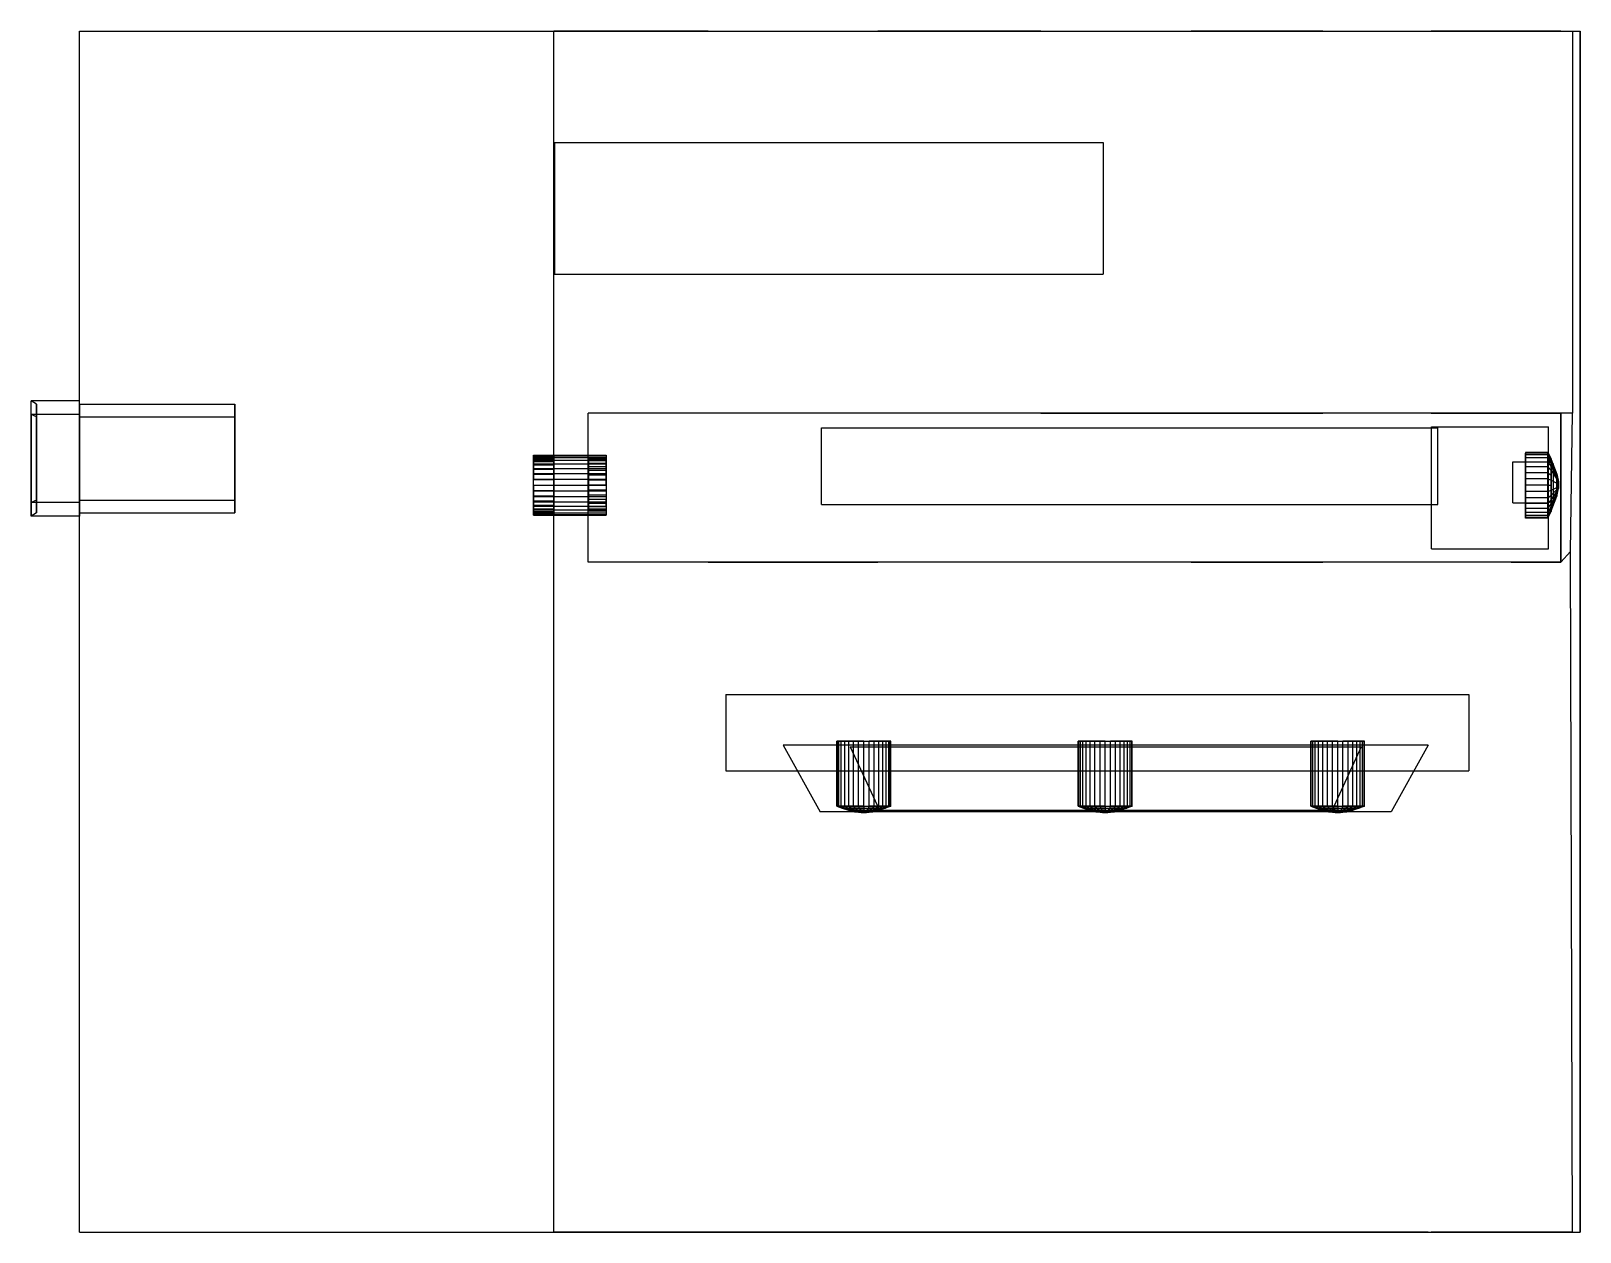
# Model space of a CAD drawing. Extents: x 0.443 to 0.546, y -0.546 to -0.466.
import ezdxf

# ---------------------------------------------------------------- set-up
doc = ezdxf.new("R2010")
doc.units = 0
doc.header["$MEASUREMENT"] = 0
doc.layers.get('0').update_dxf_attribs({"linetype": 'CONTINUOUS'})

msp = doc.modelspace()

# ---------------------------------------------------------------- linework, layer by layer
for p, q in [((0.446, -0.546, -0.546), (0.446, -0.466, -0.546)), ((0.446, -0.466, -0.546), (0.546, -0.466, -0.546)), ((0.446, -0.466, -0.46582), (0.446, -0.466, -0.51593)), ((0.446, -0.466, -0.546), (0.446, -0.466, -0.51593)), ((0.446, -0.466, -0.46582), (0.546, -0.466, -0.46582)), ((0.446, -0.546, -0.46582), (0.446, -0.466, -0.46582)), ((0.47761, -0.546, -0.46583), (0.47761, -0.466, -0.46583)), ((0.47761, -0.466, -0.42592), (0.47761, -0.466, -0.40625)), ((0.47761, -0.466, -0.46583), (0.47761, -0.466, -0.42592)), ((0.47761, -0.546, -0.40625), (0.47761, -0.466, -0.40625)), ((0.47991, -0.466, -0.406), (0.47761, -0.466, -0.40625)), ((0.48561, -0.466, -0.46583), (0.53587, -0.466, -0.46583)), ((0.4879, -0.466, -0.406), (0.4992, -0.466, -0.40722)), ((0.51007, -0.466, -0.41085), (0.4992, -0.466, -0.40722)), ((0.51007, -0.466, -0.41085), (0.52008, -0.466, -0.41675)), ((0.52886, -0.466, -0.42468), (0.52008, -0.466, -0.41675)), ((0.52886, -0.466, -0.42468), (0.53607, -0.466, -0.43434)), ((0.53587, -0.466, -0.46583), (0.54549, -0.466, -0.46575)), ((0.54142, -0.466, -0.44537), (0.53607, -0.466, -0.43434)), ((0.54472, -0.466, -0.45734), (0.54142, -0.466, -0.44537)), ((0.54472, -0.466, -0.45734), (0.54549, -0.466, -0.46575)), ((0.54549, -0.466, -0.46575), (0.54549, -0.49146, -0.46575)), ((0.546, -0.546, -0.546), (0.546, -0.466, -0.546)), ((0.546, -0.466, -0.546), (0.546, -0.466, -0.46582)), ((0.546, -0.466, -0.46582), (0.546, -0.546, -0.46582)), ((0.47765, -0.47342, -0.54398), (0.47765, -0.4822, -0.54398)), ((0.47765, -0.47342, -0.54398), (0.47765, -0.47342, -0.48991)), ((0.47765, -0.47342, -0.48991), (0.47765, -0.4822, -0.48991)), ((0.47765, -0.47342, -0.54398), (0.51422, -0.47342, -0.54398)), ((0.47765, -0.47342, -0.48991), (0.51422, -0.47342, -0.48991)), ((0.51422, -0.47342, -0.54398), (0.51422, -0.4822, -0.54398)), ((0.51422, -0.47342, -0.48991), (0.51422, -0.4822, -0.48991)), ((0.51422, -0.47342, -0.54398), (0.51422, -0.47342, -0.48991)), ((0.47765, -0.4822, -0.54398), (0.47765, -0.4822, -0.48991)), ((0.47765, -0.4822, -0.54398), (0.51422, -0.4822, -0.54398)), ((0.47765, -0.4822, -0.48991), (0.51422, -0.4822, -0.48991)), ((0.51422, -0.4822, -0.54398), (0.51422, -0.4822, -0.48991)), ((0.44314, -0.49085, -0.51802), (0.44277, -0.49064, -0.51766)), ((0.44277, -0.49154, -0.52089), (0.44277, -0.49064, -0.5205)), ((0.44277, -0.49064, -0.5205), (0.44277, -0.49064, -0.51766)), ((0.44277, -0.49154, -0.5173), (0.44277, -0.49064, -0.51766)), ((0.446, -0.49064, -0.51766), (0.44277, -0.49064, -0.51766)), ((0.446, -0.49064, -0.5205), (0.44277, -0.49064, -0.5205)), ((0.44314, -0.49085, -0.52016), (0.44277, -0.49064, -0.5205)), ((0.44314, -0.49085, -0.52016), (0.44314, -0.4917, -0.52045)), ((0.44314, -0.49085, -0.52016), (0.44314, -0.49085, -0.51802)), ((0.44314, -0.4917, -0.51774), (0.44314, -0.49085, -0.51802)), ((0.446, -0.49154, -0.52089), (0.446, -0.49064, -0.5205)), ((0.446, -0.49064, -0.5205), (0.446, -0.49064, -0.51766)), ((0.446, -0.49154, -0.5173), (0.446, -0.49064, -0.51766)), ((0.446, -0.49085, -0.52016), (0.446, -0.49064, -0.5205)), ((0.446, -0.49085, -0.52016), (0.446, -0.4917, -0.52045)), ((0.446, -0.49085, -0.51909), (0.446, -0.49085, -0.51802)), ((0.446, -0.49085, -0.52016), (0.446, -0.49085, -0.51909)), ((0.446, -0.4917, -0.51774), (0.446, -0.49085, -0.51802)), ((0.446, -0.49085, -0.51802), (0.45635, -0.49085, -0.51802)), ((0.446, -0.49085, -0.52016), (0.45635, -0.49085, -0.52016)), ((0.45635, -0.49085, -0.52016), (0.45635, -0.4917, -0.52045)), ((0.45635, -0.49085, -0.52016), (0.45635, -0.49085, -0.51802)), ((0.45635, -0.4917, -0.51774), (0.45635, -0.49085, -0.51802)), ((0.44314, -0.4917, -0.52045), (0.44277, -0.49154, -0.52089)), ((0.44277, -0.49741, -0.52089), (0.44277, -0.49154, -0.52089)), ((0.44277, -0.49154, -0.5173), (0.44277, -0.49741, -0.5173)), ((0.446, -0.49154, -0.5173), (0.44277, -0.49154, -0.5173)), ((0.446, -0.49154, -0.52089), (0.44277, -0.49154, -0.52089)), ((0.44314, -0.4917, -0.51774), (0.44277, -0.49154, -0.5173)), ((0.44314, -0.49725, -0.52045), (0.44314, -0.4917, -0.52045)), ((0.44314, -0.4917, -0.51774), (0.44314, -0.49725, -0.51774)), ((0.446, -0.49741, -0.52089), (0.446, -0.49154, -0.52089)), ((0.446, -0.49154, -0.5173), (0.446, -0.49741, -0.5173)), ((0.446, -0.49725, -0.52045), (0.446, -0.4917, -0.52045)), ((0.446, -0.4917, -0.51774), (0.446, -0.49725, -0.51774)), ((0.446, -0.4917, -0.51774), (0.45635, -0.4917, -0.51774)), ((0.446, -0.4917, -0.52045), (0.45635, -0.4917, -0.52045)), ((0.45635, -0.49725, -0.52045), (0.45635, -0.4917, -0.52045)), ((0.45635, -0.4917, -0.51774), (0.45635, -0.49725, -0.51774)), ((0.54472, -0.49146, -0.46124), (0.47991, -0.49146, -0.46124)), ((0.47991, -0.49146, -0.406), (0.47991, -0.49146, -0.46124)), ((0.4992, -0.49146, -0.40722), (0.4879, -0.49146, -0.406)), ((0.51007, -0.49146, -0.41085), (0.4992, -0.49146, -0.40722)), ((0.51007, -0.49146, -0.41085), (0.52008, -0.49146, -0.41675)), ((0.52008, -0.49146, -0.41675), (0.52886, -0.49146, -0.42468)), ((0.53607, -0.49146, -0.43434), (0.52886, -0.49146, -0.42468)), ((0.53607, -0.49146, -0.43434), (0.54142, -0.49146, -0.44537)), ((0.5361, -0.5005, -0.4303), (0.5361, -0.49236, -0.4303)), ((0.5361, -0.49236, -0.4303), (0.54389, -0.49236, -0.4303)), ((0.5361, -0.49236, -0.45807), (0.5361, -0.49236, -0.4303)), ((0.5361, -0.49236, -0.45807), (0.54389, -0.49236, -0.45807)), ((0.5361, -0.5005, -0.45807), (0.5361, -0.49236, -0.45807)), ((0.54142, -0.49146, -0.44537), (0.54472, -0.49146, -0.45734)), ((0.54389, -0.5005, -0.4303), (0.54389, -0.49236, -0.4303)), ((0.54389, -0.49236, -0.45807), (0.54389, -0.49236, -0.4303)), ((0.54389, -0.5005, -0.45807), (0.54389, -0.49236, -0.45807)), ((0.54472, -0.49146, -0.45734), (0.54472, -0.49146, -0.46124)), ((0.54472, -0.50139, -0.45734), (0.54472, -0.49146, -0.45734)), ((0.54549, -0.49146, -0.46575), (0.54472, -0.49146, -0.45734)), ((0.54472, -0.49146, -0.46124), (0.54472, -0.50139, -0.46124)), ((0.54536, -0.50066, -0.46575), (0.54549, -0.49146, -0.46575)), ((0.49545, -0.49754, -0.44661), (0.49545, -0.49243, -0.44661)), ((0.49545, -0.49243, -0.44661), (0.53652, -0.49243, -0.44661)), ((0.49545, -0.49243, -0.44932), (0.49545, -0.49243, -0.44661)), ((0.49545, -0.49243, -0.44932), (0.53652, -0.49243, -0.44932)), ((0.49545, -0.49754, -0.44932), (0.49545, -0.49243, -0.44932)), ((0.53652, -0.49754, -0.44661), (0.53652, -0.49243, -0.44661)), ((0.53652, -0.49243, -0.44932), (0.53652, -0.49243, -0.44661)), ((0.53652, -0.49754, -0.44932), (0.53652, -0.49243, -0.44932)), ((0.47626, -0.49429, -0.42816), (0.47626, -0.49425, -0.42773)), ((0.47626, -0.49425, -0.42773), (0.47626, -0.49429, -0.4273)), ((0.47626, -0.49425, -0.42773), (0.47761, -0.49425, -0.42773)), ((0.47626, -0.4944, -0.42857), (0.47626, -0.49429, -0.42816)), ((0.47626, -0.49429, -0.4273), (0.47626, -0.4944, -0.42689)), ((0.47626, -0.49429, -0.42816), (0.47761, -0.49429, -0.42816)), ((0.47626, -0.49429, -0.4273), (0.47761, -0.49429, -0.4273)), ((0.47626, -0.49438, -0.42814), (0.47626, -0.49435, -0.42773)), ((0.47626, -0.49435, -0.42773), (0.47626, -0.49438, -0.42732)), ((0.47626, -0.49435, -0.42773), (0.47761, -0.49435, -0.42773)), ((0.47626, -0.49449, -0.42853), (0.47626, -0.49438, -0.42814)), ((0.47626, -0.49438, -0.42732), (0.47626, -0.49449, -0.42693)), ((0.47626, -0.49438, -0.42732), (0.47761, -0.49438, -0.42732)), ((0.47626, -0.49438, -0.42814), (0.47761, -0.49438, -0.42814)), ((0.47626, -0.49459, -0.42895), (0.47626, -0.4944, -0.42857)), ((0.47626, -0.4944, -0.42689), (0.47626, -0.49459, -0.42651)), ((0.47626, -0.4944, -0.42857), (0.47761, -0.4944, -0.42857)), ((0.47626, -0.4944, -0.42689), (0.47761, -0.4944, -0.42689)), ((0.47761, -0.49429, -0.4273), (0.47761, -0.49425, -0.42773)), ((0.47761, -0.49425, -0.42773), (0.47761, -0.49429, -0.42816)), ((0.47761, -0.49425, -0.42773), (0.4811, -0.49425, -0.42773)), ((0.47761, -0.49429, -0.4273), (0.47761, -0.4944, -0.42689)), ((0.47761, -0.49429, -0.42816), (0.47761, -0.4944, -0.42857)), ((0.47761, -0.49429, -0.4273), (0.4811, -0.49429, -0.4273)), ((0.47761, -0.49429, -0.42816), (0.4811, -0.49429, -0.42816)), ((0.47761, -0.49438, -0.42732), (0.47761, -0.49435, -0.42773)), ((0.47761, -0.49435, -0.42773), (0.47761, -0.49438, -0.42814)), ((0.47761, -0.49438, -0.42732), (0.47761, -0.49449, -0.42693)), ((0.47761, -0.49438, -0.42814), (0.47761, -0.49449, -0.42853)), ((0.47761, -0.4944, -0.42689), (0.47761, -0.49459, -0.42651)), ((0.47761, -0.4944, -0.42857), (0.47761, -0.49459, -0.42895)), ((0.47761, -0.4944, -0.42689), (0.4811, -0.4944, -0.42689)), ((0.47761, -0.4944, -0.42857), (0.4811, -0.4944, -0.42857)), ((0.4811, -0.49429, -0.4273), (0.4811, -0.49425, -0.42773)), ((0.4811, -0.49425, -0.42773), (0.4811, -0.49429, -0.42816)), ((0.4811, -0.49429, -0.4273), (0.4811, -0.4944, -0.42689)), ((0.4811, -0.49429, -0.42816), (0.4811, -0.4944, -0.42857)), ((0.4811, -0.4944, -0.42689), (0.4811, -0.49459, -0.42651)), ((0.4811, -0.4944, -0.42857), (0.4811, -0.49459, -0.42895)), ((0.54237, -0.49407, -0.44308), (0.54237, -0.49411, -0.44261)), ((0.54237, -0.49407, -0.44308), (0.54237, -0.49411, -0.44355)), ((0.54385, -0.49407, -0.44308), (0.54237, -0.49407, -0.44308)), ((0.54237, -0.49411, -0.44261), (0.54237, -0.49423, -0.44216)), ((0.54237, -0.49423, -0.444), (0.54237, -0.49411, -0.44355)), ((0.54385, -0.49411, -0.44261), (0.54237, -0.49411, -0.44261)), ((0.54385, -0.49411, -0.44355), (0.54237, -0.49411, -0.44355)), ((0.54237, -0.49423, -0.44216), (0.54237, -0.49443, -0.44174)), ((0.54237, -0.49443, -0.44442), (0.54237, -0.49423, -0.444)), ((0.54385, -0.49423, -0.44216), (0.54237, -0.49423, -0.44216)), ((0.54385, -0.49423, -0.444), (0.54237, -0.49423, -0.444)), ((0.54237, -0.49443, -0.44174), (0.54237, -0.49471, -0.44137)), ((0.54237, -0.49471, -0.44478), (0.54237, -0.49443, -0.44442)), ((0.54385, -0.49443, -0.44442), (0.54237, -0.49443, -0.44442)), ((0.54385, -0.49443, -0.44174), (0.54237, -0.49443, -0.44174)), ((0.54385, -0.49407, -0.44308), (0.54385, -0.49411, -0.44261)), ((0.54385, -0.49407, -0.44308), (0.54385, -0.49411, -0.44355)), ((0.54385, -0.49407, -0.44308), (0.54407, -0.4945, -0.44308)), ((0.54385, -0.49411, -0.44261), (0.54385, -0.49423, -0.44216)), ((0.54385, -0.49423, -0.444), (0.54385, -0.49411, -0.44355)), ((0.54385, -0.49411, -0.44261), (0.54407, -0.49453, -0.4427)), ((0.54385, -0.49411, -0.44355), (0.54407, -0.49453, -0.44346)), ((0.54385, -0.49423, -0.44216), (0.54385, -0.49443, -0.44174)), ((0.54385, -0.49443, -0.44442), (0.54385, -0.49423, -0.444)), ((0.54385, -0.49423, -0.44216), (0.54407, -0.49463, -0.44234)), ((0.54385, -0.49423, -0.444), (0.54407, -0.49463, -0.44382)), ((0.54385, -0.49443, -0.44174), (0.54385, -0.49471, -0.44137)), ((0.54385, -0.49471, -0.44478), (0.54385, -0.49443, -0.44442)), ((0.54385, -0.49443, -0.44442), (0.54407, -0.4948, -0.44415)), ((0.54385, -0.49443, -0.44174), (0.54407, -0.4948, -0.44201)), ((0.47626, -0.49467, -0.42889), (0.47626, -0.49449, -0.42853)), ((0.47626, -0.49449, -0.42693), (0.47626, -0.49467, -0.42657)), ((0.47626, -0.49449, -0.42693), (0.47761, -0.49449, -0.42693)), ((0.47626, -0.49449, -0.42853), (0.47761, -0.49449, -0.42853)), ((0.47626, -0.49483, -0.42929), (0.47626, -0.49459, -0.42895)), ((0.47626, -0.49459, -0.42651), (0.47626, -0.49483, -0.42617)), ((0.47626, -0.49459, -0.42895), (0.47761, -0.49459, -0.42895)), ((0.47626, -0.49459, -0.42651), (0.47761, -0.49459, -0.42651)), ((0.47626, -0.4949, -0.42921), (0.47626, -0.49467, -0.42889)), ((0.47626, -0.49467, -0.42657), (0.47626, -0.4949, -0.42625)), ((0.47626, -0.49467, -0.42657), (0.47761, -0.49467, -0.42657)), ((0.47626, -0.49467, -0.42889), (0.47761, -0.49467, -0.42889)), ((0.47626, -0.49514, -0.42956), (0.47626, -0.49483, -0.42929)), ((0.47626, -0.49483, -0.42617), (0.47626, -0.49514, -0.4259)), ((0.47626, -0.49483, -0.42929), (0.47761, -0.49483, -0.42929)), ((0.47626, -0.49483, -0.42617), (0.47761, -0.49483, -0.42617)), ((0.47626, -0.49519, -0.42947), (0.47626, -0.4949, -0.42921)), ((0.47626, -0.4949, -0.42625), (0.47626, -0.49519, -0.42599)), ((0.47626, -0.4949, -0.42625), (0.47761, -0.4949, -0.42625)), ((0.47626, -0.4949, -0.42921), (0.47761, -0.4949, -0.42921)), ((0.47626, -0.49548, -0.42976), (0.47626, -0.49514, -0.42956)), ((0.47626, -0.49514, -0.4259), (0.47626, -0.49548, -0.4257)), ((0.47626, -0.49514, -0.42956), (0.47761, -0.49514, -0.42956)), ((0.47626, -0.49514, -0.4259), (0.47761, -0.49514, -0.4259)), ((0.47626, -0.49552, -0.42966), (0.47626, -0.49519, -0.42947)), ((0.47626, -0.49519, -0.42599), (0.47626, -0.49552, -0.4258)), ((0.47626, -0.49519, -0.42599), (0.47761, -0.49519, -0.42599)), ((0.47626, -0.49519, -0.42947), (0.47761, -0.49519, -0.42947)), ((0.47626, -0.49586, -0.42989), (0.47626, -0.49548, -0.42976)), ((0.47626, -0.49548, -0.4257), (0.47626, -0.49586, -0.42557)), ((0.47626, -0.49548, -0.42976), (0.47761, -0.49548, -0.42976)), ((0.47626, -0.49548, -0.4257), (0.47761, -0.49548, -0.4257)), ((0.47761, -0.49449, -0.42693), (0.47761, -0.49467, -0.42657)), ((0.47761, -0.49449, -0.42853), (0.47761, -0.49467, -0.42889)), ((0.47761, -0.49483, -0.42617), (0.47761, -0.49459, -0.42651)), ((0.47761, -0.49459, -0.42895), (0.47761, -0.49483, -0.42929)), ((0.47761, -0.49459, -0.42895), (0.4811, -0.49459, -0.42895)), ((0.47761, -0.49459, -0.42651), (0.4811, -0.49459, -0.42651)), ((0.47761, -0.4949, -0.42625), (0.47761, -0.49467, -0.42657)), ((0.47761, -0.49467, -0.42889), (0.47761, -0.4949, -0.42921)), ((0.47761, -0.49511, -0.42592), (0.47761, -0.49483, -0.42617)), ((0.47761, -0.49483, -0.42929), (0.47761, -0.49514, -0.42956)), ((0.47761, -0.49483, -0.42929), (0.4811, -0.49483, -0.42929)), ((0.47761, -0.49483, -0.42617), (0.4811, -0.49483, -0.42617)), ((0.47761, -0.49519, -0.42599), (0.47761, -0.4949, -0.42625)), ((0.47761, -0.4949, -0.42921), (0.47761, -0.49519, -0.42947)), ((0.47761, -0.49511, -0.42592), (0.47761, -0.49514, -0.4259)), ((0.47761, -0.49548, -0.4257), (0.47761, -0.49514, -0.4259)), ((0.47761, -0.49514, -0.42956), (0.47761, -0.49548, -0.42976)), ((0.47761, -0.49514, -0.4259), (0.4811, -0.49514, -0.4259)), ((0.47761, -0.49514, -0.42956), (0.4811, -0.49514, -0.42956)), ((0.47761, -0.49552, -0.4258), (0.47761, -0.49519, -0.42599)), ((0.47761, -0.49519, -0.42947), (0.47761, -0.49552, -0.42966)), ((0.47761, -0.49586, -0.42557), (0.47761, -0.49548, -0.4257)), ((0.47761, -0.49548, -0.42976), (0.47761, -0.49586, -0.42989)), ((0.47761, -0.49548, -0.42976), (0.4811, -0.49548, -0.42976)), ((0.47761, -0.49548, -0.4257), (0.4811, -0.49548, -0.4257)), ((0.47992, -0.49454, -0.42734), (0.47992, -0.49451, -0.42772)), ((0.47992, -0.49451, -0.42772), (0.47992, -0.49454, -0.42809)), ((0.4811, -0.49451, -0.42772), (0.47992, -0.49451, -0.42772)), ((0.47992, -0.49454, -0.42734), (0.47992, -0.49464, -0.42698)), ((0.47992, -0.49454, -0.42809), (0.47992, -0.49464, -0.42845)), ((0.4811, -0.49454, -0.42734), (0.47992, -0.49454, -0.42734)), ((0.4811, -0.49454, -0.42809), (0.47992, -0.49454, -0.42809)), ((0.47992, -0.49464, -0.42698), (0.47992, -0.4948, -0.42665)), ((0.47992, -0.49464, -0.42845), (0.47992, -0.4948, -0.42878)), ((0.4811, -0.49464, -0.42698), (0.47992, -0.49464, -0.42698)), ((0.4811, -0.49464, -0.42845), (0.47992, -0.49464, -0.42845)), ((0.47992, -0.49502, -0.42636), (0.47992, -0.4948, -0.42665)), ((0.47992, -0.4948, -0.42878), (0.47992, -0.49502, -0.42907)), ((0.4811, -0.4948, -0.42878), (0.47992, -0.4948, -0.42878)), ((0.4811, -0.4948, -0.42665), (0.47992, -0.4948, -0.42665)), ((0.47992, -0.49528, -0.42612), (0.47992, -0.49502, -0.42636)), ((0.47992, -0.49502, -0.42907), (0.47992, -0.49528, -0.42931)), ((0.4811, -0.49502, -0.42907), (0.47992, -0.49502, -0.42907)), ((0.4811, -0.49502, -0.42636), (0.47992, -0.49502, -0.42636)), ((0.47992, -0.49558, -0.42595), (0.47992, -0.49528, -0.42612)), ((0.47992, -0.49528, -0.42931), (0.47992, -0.49558, -0.42949)), ((0.4811, -0.49528, -0.42931), (0.47992, -0.49528, -0.42931)), ((0.4811, -0.49528, -0.42612), (0.47992, -0.49528, -0.42612)), ((0.4811, -0.49454, -0.42734), (0.4811, -0.49451, -0.42772)), ((0.4811, -0.49451, -0.42772), (0.4811, -0.49454, -0.42809)), ((0.4811, -0.49454, -0.42734), (0.4811, -0.49464, -0.42698)), ((0.4811, -0.49454, -0.42809), (0.4811, -0.49464, -0.42845)), ((0.4811, -0.49483, -0.42617), (0.4811, -0.49459, -0.42651)), ((0.4811, -0.49459, -0.42895), (0.4811, -0.49483, -0.42929)), ((0.4811, -0.49464, -0.42698), (0.4811, -0.4948, -0.42665)), ((0.4811, -0.49464, -0.42845), (0.4811, -0.4948, -0.42878)), ((0.4811, -0.49502, -0.42636), (0.4811, -0.4948, -0.42665)), ((0.4811, -0.4948, -0.42878), (0.4811, -0.49502, -0.42907)), ((0.4811, -0.49514, -0.4259), (0.4811, -0.49483, -0.42617)), ((0.4811, -0.49483, -0.42929), (0.4811, -0.49514, -0.42956)), ((0.4811, -0.49528, -0.42612), (0.4811, -0.49502, -0.42636)), ((0.4811, -0.49502, -0.42907), (0.4811, -0.49528, -0.42931)), ((0.4811, -0.49548, -0.4257), (0.4811, -0.49514, -0.4259)), ((0.4811, -0.49514, -0.42956), (0.4811, -0.49548, -0.42976)), ((0.4811, -0.49558, -0.42595), (0.4811, -0.49528, -0.42612)), ((0.4811, -0.49528, -0.42931), (0.4811, -0.49558, -0.42949)), ((0.4811, -0.49586, -0.42557), (0.4811, -0.49548, -0.4257)), ((0.4811, -0.49548, -0.42976), (0.4811, -0.49586, -0.42989)), ((0.54151, -0.49743, -0.43672), (0.54151, -0.4947, -0.43672)), ((0.54151, -0.49743, -0.43372), (0.54151, -0.4947, -0.43372)), ((0.54151, -0.4947, -0.43672), (0.54151, -0.4947, -0.43372)), ((0.54151, -0.4947, -0.43672), (0.54388, -0.4947, -0.43672)), ((0.54151, -0.4947, -0.43372), (0.54388, -0.4947, -0.43372)), ((0.54237, -0.49471, -0.44137), (0.54237, -0.49504, -0.44107)), ((0.54237, -0.49504, -0.44508), (0.54237, -0.49471, -0.44478)), ((0.54385, -0.49471, -0.44478), (0.54237, -0.49471, -0.44478)), ((0.54385, -0.49471, -0.44137), (0.54237, -0.49471, -0.44137)), ((0.54237, -0.49504, -0.44107), (0.54237, -0.49542, -0.44085)), ((0.54237, -0.49542, -0.44531), (0.54237, -0.49504, -0.44508)), ((0.54385, -0.49504, -0.44107), (0.54237, -0.49504, -0.44107)), ((0.54385, -0.49504, -0.44508), (0.54237, -0.49504, -0.44508)), ((0.54237, -0.49542, -0.44085), (0.54237, -0.49583, -0.44071)), ((0.54237, -0.49583, -0.44544), (0.54237, -0.49542, -0.44531)), ((0.54385, -0.49542, -0.44085), (0.54237, -0.49542, -0.44085)), ((0.54385, -0.49542, -0.44531), (0.54237, -0.49542, -0.44531)), ((0.54385, -0.49471, -0.44137), (0.54385, -0.49504, -0.44107)), ((0.54385, -0.49504, -0.44508), (0.54385, -0.49471, -0.44478)), ((0.54385, -0.49471, -0.44478), (0.54407, -0.49501, -0.44444)), ((0.54385, -0.49471, -0.44137), (0.54407, -0.49501, -0.44171)), ((0.54385, -0.49504, -0.44107), (0.54385, -0.49542, -0.44085)), ((0.54385, -0.49542, -0.44531), (0.54385, -0.49504, -0.44508)), ((0.54385, -0.49504, -0.44508), (0.54407, -0.49528, -0.44468)), ((0.54385, -0.49504, -0.44107), (0.54407, -0.49528, -0.44147)), ((0.54385, -0.49542, -0.44085), (0.54385, -0.49583, -0.44071)), ((0.54385, -0.49583, -0.44544), (0.54385, -0.49542, -0.44531)), ((0.54385, -0.49542, -0.44531), (0.54407, -0.49558, -0.44486)), ((0.54385, -0.49542, -0.44085), (0.54407, -0.49558, -0.44129)), ((0.54424, -0.49482, -0.43385), (0.54388, -0.4947, -0.43372)), ((0.54424, -0.49482, -0.43659), (0.54388, -0.4947, -0.43672)), ((0.54388, -0.4947, -0.43372), (0.54388, -0.49743, -0.43372)), ((0.54388, -0.4947, -0.43672), (0.54388, -0.49743, -0.43672)), ((0.54388, -0.4947, -0.43672), (0.54388, -0.4947, -0.43372)), ((0.54407, -0.4945, -0.44308), (0.54407, -0.49453, -0.4427)), ((0.54407, -0.4945, -0.44308), (0.54407, -0.49453, -0.44346)), ((0.54407, -0.49453, -0.4427), (0.54407, -0.49463, -0.44234)), ((0.54407, -0.49463, -0.44382), (0.54407, -0.49453, -0.44346)), ((0.54407, -0.49453, -0.4427), (0.54445, -0.49552, -0.44292)), ((0.54407, -0.49453, -0.44346), (0.54445, -0.49552, -0.44324)), ((0.54407, -0.49463, -0.44234), (0.54407, -0.4948, -0.44201)), ((0.54407, -0.4948, -0.44415), (0.54407, -0.49463, -0.44382)), ((0.54407, -0.49463, -0.44382), (0.54445, -0.49556, -0.4434)), ((0.54407, -0.4948, -0.44201), (0.54407, -0.49501, -0.44171)), ((0.54407, -0.49501, -0.44444), (0.54407, -0.4948, -0.44415)), ((0.54407, -0.4948, -0.44201), (0.54445, -0.49563, -0.44262)), ((0.54407, -0.49501, -0.44171), (0.54407, -0.49528, -0.44147)), ((0.54407, -0.49528, -0.44468), (0.54407, -0.49501, -0.44444)), ((0.54407, -0.49501, -0.44444), (0.54445, -0.49572, -0.44366)), ((0.54407, -0.49528, -0.44147), (0.54407, -0.49558, -0.44129)), ((0.54407, -0.49558, -0.44486), (0.54407, -0.49528, -0.44468)), ((0.54407, -0.49528, -0.44468), (0.54445, -0.49584, -0.44377)), ((0.54407, -0.49528, -0.44147), (0.54445, -0.49584, -0.44239)), ((0.54424, -0.49482, -0.43659), (0.54424, -0.49482, -0.43385)), ((0.54424, -0.4973, -0.43659), (0.54424, -0.49482, -0.43659)), ((0.54424, -0.4973, -0.43385), (0.54424, -0.49482, -0.43385)), ((0.54445, -0.4955, -0.44308), (0.54445, -0.49552, -0.44292)), ((0.54445, -0.4955, -0.44308), (0.54445, -0.49552, -0.44324)), ((0.54445, -0.4955, -0.44308), (0.54456, -0.49603, -0.44308)), ((0.47626, -0.49587, -0.42978), (0.47626, -0.49552, -0.42966)), ((0.47626, -0.49552, -0.4258), (0.47626, -0.49587, -0.42568)), ((0.47626, -0.49552, -0.42966), (0.47761, -0.49552, -0.42966)), ((0.47626, -0.49552, -0.4258), (0.47761, -0.49552, -0.4258)), ((0.47626, -0.49624, -0.42993), (0.47626, -0.49586, -0.42989)), ((0.47626, -0.49624, -0.42553), (0.47626, -0.49586, -0.42557)), ((0.47626, -0.49586, -0.42989), (0.47761, -0.49586, -0.42989)), ((0.47626, -0.49586, -0.42557), (0.47761, -0.49586, -0.42557)), ((0.47626, -0.49624, -0.42982), (0.47626, -0.49587, -0.42978)), ((0.47626, -0.49624, -0.42564), (0.47626, -0.49587, -0.42568)), ((0.47626, -0.49587, -0.42978), (0.47761, -0.49587, -0.42978)), ((0.47626, -0.49587, -0.42568), (0.47761, -0.49587, -0.42568)), ((0.47626, -0.49624, -0.42553), (0.47626, -0.49663, -0.42557)), ((0.47626, -0.49663, -0.42989), (0.47626, -0.49624, -0.42993)), ((0.47626, -0.49624, -0.42564), (0.47626, -0.49661, -0.42568)), ((0.47626, -0.49661, -0.42978), (0.47626, -0.49624, -0.42982)), ((0.47626, -0.49624, -0.42993), (0.47761, -0.49624, -0.42993)), ((0.47626, -0.49624, -0.42564), (0.47761, -0.49624, -0.42564)), ((0.47626, -0.49624, -0.42982), (0.47761, -0.49624, -0.42982)), ((0.47626, -0.49624, -0.42553), (0.47761, -0.49624, -0.42553)), ((0.47761, -0.49587, -0.42568), (0.47761, -0.49552, -0.4258)), ((0.47761, -0.49552, -0.42966), (0.47761, -0.49587, -0.42978)), ((0.47761, -0.49624, -0.42553), (0.47761, -0.49586, -0.42557)), ((0.47761, -0.49586, -0.42989), (0.47761, -0.49624, -0.42993)), ((0.47761, -0.49586, -0.42989), (0.4811, -0.49586, -0.42989)), ((0.47761, -0.49586, -0.42557), (0.4811, -0.49586, -0.42557)), ((0.47761, -0.49624, -0.42564), (0.47761, -0.49587, -0.42568)), ((0.47761, -0.49587, -0.42978), (0.47761, -0.49624, -0.42982)), ((0.47761, -0.49624, -0.42553), (0.47761, -0.49663, -0.42557)), ((0.47761, -0.49624, -0.42564), (0.47761, -0.49661, -0.42568)), ((0.47761, -0.49624, -0.42982), (0.47761, -0.49661, -0.42978)), ((0.47761, -0.49624, -0.42993), (0.47761, -0.49663, -0.42989)), ((0.47761, -0.49624, -0.42993), (0.4811, -0.49624, -0.42993)), ((0.47761, -0.49624, -0.42553), (0.4811, -0.49624, -0.42553)), ((0.47992, -0.49591, -0.42584), (0.47992, -0.49558, -0.42595)), ((0.47992, -0.49558, -0.42949), (0.47992, -0.49591, -0.42959)), ((0.4811, -0.49558, -0.42949), (0.47992, -0.49558, -0.42949)), ((0.4811, -0.49558, -0.42595), (0.47992, -0.49558, -0.42595)), ((0.47992, -0.49624, -0.4258), (0.47992, -0.49591, -0.42584)), ((0.47992, -0.49591, -0.42959), (0.47992, -0.49624, -0.42963)), ((0.4811, -0.49591, -0.42584), (0.47992, -0.49591, -0.42584)), ((0.4811, -0.49591, -0.42959), (0.47992, -0.49591, -0.42959)), ((0.47992, -0.49624, -0.4258), (0.47992, -0.49658, -0.42584)), ((0.47992, -0.49624, -0.42963), (0.47992, -0.49658, -0.42959)), ((0.4811, -0.49624, -0.4258), (0.47992, -0.49624, -0.4258)), ((0.4811, -0.49624, -0.42963), (0.47992, -0.49624, -0.42963)), ((0.4811, -0.49591, -0.42584), (0.4811, -0.49558, -0.42595)), ((0.4811, -0.49558, -0.42949), (0.4811, -0.49591, -0.42959)), ((0.4811, -0.49624, -0.42553), (0.4811, -0.49586, -0.42557)), ((0.4811, -0.49586, -0.42989), (0.4811, -0.49624, -0.42993)), ((0.4811, -0.49624, -0.4258), (0.4811, -0.49591, -0.42584)), ((0.4811, -0.49591, -0.42959), (0.4811, -0.49624, -0.42963)), ((0.4811, -0.49624, -0.42553), (0.4811, -0.49663, -0.42557)), ((0.4811, -0.49624, -0.42993), (0.4811, -0.49663, -0.42989)), ((0.4811, -0.49624, -0.4258), (0.4811, -0.49658, -0.42584)), ((0.4811, -0.49624, -0.42963), (0.4811, -0.49658, -0.42959)), ((0.54237, -0.49583, -0.44071), (0.54237, -0.49625, -0.44067)), ((0.54237, -0.49625, -0.44549), (0.54237, -0.49583, -0.44544)), ((0.54385, -0.49583, -0.44071), (0.54237, -0.49583, -0.44071)), ((0.54385, -0.49583, -0.44544), (0.54237, -0.49583, -0.44544)), ((0.54237, -0.49625, -0.44067), (0.54237, -0.49668, -0.44071)), ((0.54237, -0.49668, -0.44544), (0.54237, -0.49625, -0.44549)), ((0.54385, -0.49625, -0.44067), (0.54237, -0.49625, -0.44067)), ((0.54385, -0.49625, -0.44549), (0.54237, -0.49625, -0.44549)), ((0.54385, -0.49583, -0.44071), (0.54385, -0.49625, -0.44067)), ((0.54385, -0.49625, -0.44549), (0.54385, -0.49583, -0.44544)), ((0.54385, -0.49583, -0.44544), (0.54407, -0.49591, -0.44497)), ((0.54385, -0.49583, -0.44071), (0.54407, -0.49591, -0.44118)), ((0.54385, -0.49625, -0.44067), (0.54385, -0.49668, -0.44071)), ((0.54385, -0.49668, -0.44544), (0.54385, -0.49625, -0.44549)), ((0.54385, -0.49625, -0.44549), (0.54407, -0.49625, -0.44501)), ((0.54385, -0.49625, -0.44067), (0.54407, -0.49625, -0.44115)), ((0.54407, -0.49558, -0.44129), (0.54407, -0.49591, -0.44118)), ((0.54407, -0.49591, -0.44497), (0.54407, -0.49558, -0.44486)), ((0.54407, -0.49591, -0.44118), (0.54407, -0.49625, -0.44115)), ((0.54407, -0.49625, -0.44501), (0.54407, -0.49591, -0.44497)), ((0.54407, -0.49591, -0.44118), (0.54445, -0.49611, -0.44227)), ((0.54407, -0.49591, -0.44497), (0.54445, -0.49611, -0.44389)), ((0.54407, -0.49625, -0.44115), (0.54407, -0.49659, -0.44118)), ((0.54407, -0.49659, -0.44497), (0.54407, -0.49625, -0.44501)), ((0.54407, -0.49659, -0.44118), (0.54445, -0.4964, -0.44227)), ((0.54407, -0.49659, -0.44497), (0.54445, -0.4964, -0.44389)), ((0.54407, -0.49692, -0.44486), (0.54445, -0.49654, -0.44384)), ((0.54445, -0.49552, -0.44292), (0.54445, -0.49563, -0.44262)), ((0.54445, -0.49556, -0.4434), (0.54445, -0.49552, -0.44324)), ((0.54445, -0.49563, -0.44354), (0.54445, -0.49556, -0.4434)), ((0.54445, -0.49563, -0.44262), (0.54445, -0.49572, -0.44249)), ((0.54445, -0.49572, -0.44366), (0.54445, -0.49563, -0.44354)), ((0.54445, -0.49563, -0.44354), (0.54456, -0.49607, -0.44321)), ((0.54445, -0.49572, -0.44249), (0.54445, -0.49584, -0.44239)), ((0.54445, -0.49584, -0.44377), (0.54445, -0.49572, -0.44366)), ((0.54445, -0.49572, -0.44249), (0.54456, -0.4961, -0.44291)), ((0.54445, -0.49584, -0.44239), (0.54445, -0.49611, -0.44227)), ((0.54445, -0.49611, -0.44389), (0.54445, -0.49584, -0.44377)), ((0.54445, -0.49611, -0.44227), (0.54445, -0.4964, -0.44227)), ((0.54445, -0.4964, -0.44389), (0.54445, -0.49611, -0.44389)), ((0.54445, -0.49611, -0.44227), (0.54456, -0.49621, -0.44284)), ((0.54445, -0.49611, -0.44389), (0.54456, -0.49621, -0.44332)), ((0.54445, -0.49654, -0.44384), (0.54456, -0.49634, -0.4433)), ((0.54445, -0.49667, -0.44239), (0.54456, -0.49638, -0.44288)), ((0.54445, -0.4964, -0.44227), (0.54445, -0.49667, -0.44239)), ((0.54445, -0.49654, -0.44384), (0.54445, -0.4964, -0.44389)), ((0.54445, -0.49678, -0.44366), (0.54456, -0.49641, -0.44325)), ((0.54445, -0.49699, -0.44292), (0.54456, -0.49647, -0.44303)), ((0.54445, -0.49699, -0.44324), (0.54456, -0.49647, -0.44313)), ((0.54445, -0.49678, -0.44366), (0.54445, -0.49654, -0.44384)), ((0.54456, -0.49603, -0.44308), (0.54456, -0.4961, -0.44291)), ((0.54456, -0.49603, -0.44308), (0.54456, -0.49607, -0.44321)), ((0.54456, -0.49621, -0.44332), (0.54456, -0.49607, -0.44321)), ((0.54456, -0.4961, -0.44291), (0.54456, -0.49621, -0.44284)), ((0.54456, -0.49621, -0.44284), (0.54456, -0.49638, -0.44288)), ((0.54456, -0.49634, -0.4433), (0.54456, -0.49621, -0.44332)), ((0.54456, -0.49641, -0.44325), (0.54456, -0.49634, -0.4433)), ((0.54456, -0.49638, -0.44288), (0.54456, -0.49647, -0.44303)), ((0.54456, -0.49647, -0.44313), (0.54456, -0.49641, -0.44325)), ((0.54456, -0.49647, -0.44303), (0.54456, -0.49647, -0.44313)), ((0.44314, -0.49725, -0.51774), (0.44277, -0.49741, -0.5173)), ((0.44314, -0.49725, -0.52045), (0.44277, -0.49741, -0.52089)), ((0.44277, -0.49831, -0.5205), (0.44277, -0.49741, -0.52089)), ((0.44277, -0.49741, -0.5173), (0.44277, -0.49831, -0.51766)), ((0.446, -0.49741, -0.5173), (0.44277, -0.49741, -0.5173)), ((0.446, -0.49741, -0.52089), (0.44277, -0.49741, -0.52089)), ((0.44314, -0.4981, -0.52016), (0.44314, -0.49725, -0.52045)), ((0.44314, -0.49725, -0.51774), (0.44314, -0.4981, -0.51802)), ((0.446, -0.4981, -0.52016), (0.446, -0.49725, -0.52045)), ((0.446, -0.49725, -0.51774), (0.446, -0.4981, -0.51802)), ((0.446, -0.49725, -0.51774), (0.45635, -0.49725, -0.51774)), ((0.446, -0.49725, -0.52045), (0.45635, -0.49725, -0.52045)), ((0.446, -0.49831, -0.5205), (0.446, -0.49741, -0.52089)), ((0.446, -0.49741, -0.5173), (0.446, -0.49831, -0.51766)), ((0.45635, -0.4981, -0.52016), (0.45635, -0.49725, -0.52045)), ((0.45635, -0.49725, -0.51774), (0.45635, -0.4981, -0.51802)), ((0.47626, -0.49661, -0.42568), (0.47626, -0.49697, -0.4258)), ((0.47626, -0.49697, -0.42966), (0.47626, -0.49661, -0.42978)), ((0.47626, -0.49661, -0.42978), (0.47761, -0.49661, -0.42978)), ((0.47626, -0.49661, -0.42568), (0.47761, -0.49661, -0.42568)), ((0.47626, -0.49663, -0.42557), (0.47626, -0.49701, -0.4257)), ((0.47626, -0.49701, -0.42976), (0.47626, -0.49663, -0.42989)), ((0.47626, -0.49663, -0.42989), (0.47761, -0.49663, -0.42989)), ((0.47626, -0.49663, -0.42557), (0.47761, -0.49663, -0.42557)), ((0.47626, -0.49697, -0.4258), (0.47626, -0.4973, -0.42599)), ((0.47626, -0.4973, -0.42947), (0.47626, -0.49697, -0.42966)), ((0.47626, -0.49697, -0.42966), (0.47761, -0.49697, -0.42966)), ((0.47626, -0.49697, -0.4258), (0.47761, -0.49697, -0.4258)), ((0.47626, -0.49701, -0.4257), (0.47626, -0.49735, -0.4259)), ((0.47626, -0.49735, -0.42956), (0.47626, -0.49701, -0.42976)), ((0.47626, -0.49701, -0.4257), (0.47761, -0.49701, -0.4257)), ((0.47626, -0.49701, -0.42976), (0.47761, -0.49701, -0.42976)), ((0.47626, -0.4973, -0.42599), (0.47626, -0.49759, -0.42625)), ((0.47626, -0.49759, -0.42921), (0.47626, -0.4973, -0.42947)), ((0.47626, -0.4973, -0.42947), (0.47761, -0.4973, -0.42947)), ((0.47626, -0.4973, -0.42599), (0.47761, -0.4973, -0.42599)), ((0.47626, -0.49735, -0.4259), (0.47626, -0.49766, -0.42617)), ((0.47626, -0.49766, -0.42929), (0.47626, -0.49735, -0.42956)), ((0.47626, -0.49735, -0.4259), (0.47761, -0.49735, -0.4259)), ((0.47626, -0.49735, -0.42956), (0.47761, -0.49735, -0.42956)), ((0.47761, -0.49697, -0.4258), (0.47761, -0.49661, -0.42568)), ((0.47761, -0.49661, -0.42978), (0.47761, -0.49697, -0.42966)), ((0.47761, -0.49663, -0.42557), (0.47761, -0.49701, -0.4257)), ((0.47761, -0.49663, -0.42989), (0.47761, -0.49701, -0.42976)), ((0.47761, -0.49663, -0.42557), (0.4811, -0.49663, -0.42557)), ((0.47761, -0.49663, -0.42989), (0.4811, -0.49663, -0.42989)), ((0.47761, -0.49697, -0.4258), (0.47761, -0.4973, -0.42599)), ((0.47761, -0.49697, -0.42966), (0.47761, -0.4973, -0.42947)), ((0.47761, -0.49701, -0.4257), (0.47761, -0.49735, -0.4259)), ((0.47761, -0.49701, -0.42976), (0.47761, -0.49735, -0.42956)), ((0.47761, -0.49701, -0.4257), (0.4811, -0.49701, -0.4257)), ((0.47761, -0.49701, -0.42976), (0.4811, -0.49701, -0.42976)), ((0.47761, -0.4973, -0.42599), (0.47761, -0.49759, -0.42625)), ((0.47761, -0.49759, -0.42921), (0.47761, -0.4973, -0.42947)), ((0.47761, -0.49735, -0.4259), (0.47761, -0.49738, -0.42592)), ((0.47761, -0.49766, -0.42929), (0.47761, -0.49735, -0.42956)), ((0.47761, -0.49735, -0.42956), (0.4811, -0.49735, -0.42956)), ((0.47761, -0.49735, -0.4259), (0.4811, -0.49735, -0.4259)), ((0.47761, -0.49738, -0.42592), (0.47761, -0.49766, -0.42617)), ((0.47992, -0.49658, -0.42584), (0.47992, -0.49691, -0.42595)), ((0.47992, -0.49658, -0.42959), (0.47992, -0.49691, -0.42949)), ((0.4811, -0.49658, -0.42584), (0.47992, -0.49658, -0.42584)), ((0.4811, -0.49658, -0.42959), (0.47992, -0.49658, -0.42959)), ((0.47992, -0.49691, -0.42595), (0.47992, -0.49721, -0.42612)), ((0.47992, -0.49691, -0.42949), (0.47992, -0.49721, -0.42931)), ((0.4811, -0.49691, -0.42595), (0.47992, -0.49691, -0.42595)), ((0.4811, -0.49691, -0.42949), (0.47992, -0.49691, -0.42949)), ((0.47992, -0.49721, -0.42612), (0.47992, -0.49747, -0.42636)), ((0.47992, -0.49747, -0.42907), (0.47992, -0.49721, -0.42931)), ((0.4811, -0.49721, -0.42931), (0.47992, -0.49721, -0.42931)), ((0.4811, -0.49721, -0.42612), (0.47992, -0.49721, -0.42612)), ((0.47992, -0.49747, -0.42636), (0.47992, -0.49769, -0.42665)), ((0.47992, -0.49747, -0.42907), (0.47992, -0.49769, -0.42878)), ((0.4811, -0.49747, -0.42907), (0.47992, -0.49747, -0.42907)), ((0.4811, -0.49747, -0.42636), (0.47992, -0.49747, -0.42636)), ((0.4811, -0.49658, -0.42584), (0.4811, -0.49691, -0.42595)), ((0.4811, -0.49658, -0.42959), (0.4811, -0.49691, -0.42949)), ((0.4811, -0.49663, -0.42557), (0.4811, -0.49701, -0.4257)), ((0.4811, -0.49663, -0.42989), (0.4811, -0.49701, -0.42976)), ((0.4811, -0.49691, -0.42595), (0.4811, -0.49721, -0.42612)), ((0.4811, -0.49691, -0.42949), (0.4811, -0.49721, -0.42931)), ((0.4811, -0.49701, -0.4257), (0.4811, -0.49735, -0.4259)), ((0.4811, -0.49701, -0.42976), (0.4811, -0.49735, -0.42956)), ((0.4811, -0.49721, -0.42612), (0.4811, -0.49747, -0.42636)), ((0.4811, -0.49747, -0.42907), (0.4811, -0.49721, -0.42931)), ((0.4811, -0.49735, -0.4259), (0.4811, -0.49766, -0.42617)), ((0.4811, -0.49766, -0.42929), (0.4811, -0.49735, -0.42956)), ((0.4811, -0.49747, -0.42636), (0.4811, -0.49769, -0.42665)), ((0.4811, -0.49747, -0.42907), (0.4811, -0.49769, -0.42878)), ((0.49545, -0.49754, -0.44932), (0.49545, -0.49754, -0.44661)), ((0.49545, -0.49754, -0.44932), (0.53652, -0.49754, -0.44932)), ((0.49545, -0.49754, -0.44661), (0.53652, -0.49754, -0.44661)), ((0.53652, -0.49754, -0.44932), (0.53652, -0.49754, -0.44661)), ((0.54151, -0.49743, -0.43672), (0.54151, -0.49743, -0.43372)), ((0.54151, -0.49743, -0.43372), (0.54388, -0.49743, -0.43372)), ((0.54151, -0.49743, -0.43672), (0.54388, -0.49743, -0.43672)), ((0.54237, -0.49668, -0.44071), (0.54237, -0.49709, -0.44085)), ((0.54237, -0.49709, -0.44531), (0.54237, -0.49668, -0.44544)), ((0.54385, -0.49668, -0.44071), (0.54237, -0.49668, -0.44071)), ((0.54385, -0.49668, -0.44544), (0.54237, -0.49668, -0.44544)), ((0.54237, -0.49709, -0.44085), (0.54237, -0.49747, -0.44107)), ((0.54237, -0.49747, -0.44508), (0.54237, -0.49709, -0.44531)), ((0.54385, -0.49709, -0.44531), (0.54237, -0.49709, -0.44531)), ((0.54385, -0.49709, -0.44085), (0.54237, -0.49709, -0.44085)), ((0.54237, -0.49747, -0.44107), (0.54237, -0.4978, -0.44137)), ((0.54237, -0.4978, -0.44478), (0.54237, -0.49747, -0.44508)), ((0.54385, -0.49747, -0.44508), (0.54237, -0.49747, -0.44508)), ((0.54385, -0.49747, -0.44107), (0.54237, -0.49747, -0.44107)), ((0.54385, -0.49668, -0.44544), (0.54407, -0.49659, -0.44497)), ((0.54385, -0.49668, -0.44071), (0.54407, -0.49659, -0.44118)), ((0.54385, -0.49668, -0.44071), (0.54385, -0.49709, -0.44085)), ((0.54385, -0.49709, -0.44531), (0.54385, -0.49668, -0.44544)), ((0.54385, -0.49709, -0.44531), (0.54407, -0.49692, -0.44486)), ((0.54385, -0.49709, -0.44085), (0.54407, -0.49692, -0.44129)), ((0.54385, -0.49709, -0.44085), (0.54385, -0.49747, -0.44107)), ((0.54385, -0.49747, -0.44508), (0.54385, -0.49709, -0.44531)), ((0.54385, -0.49747, -0.44107), (0.54407, -0.49723, -0.44147)), ((0.54385, -0.49747, -0.44508), (0.54407, -0.49723, -0.44468)), ((0.54385, -0.49747, -0.44107), (0.54385, -0.4978, -0.44137)), ((0.54385, -0.4978, -0.44478), (0.54385, -0.49747, -0.44508)), ((0.54385, -0.4978, -0.44137), (0.54407, -0.49749, -0.44171)), ((0.54385, -0.4978, -0.44478), (0.54407, -0.49749, -0.44444)), ((0.54424, -0.4973, -0.43659), (0.54388, -0.49743, -0.43672)), ((0.54424, -0.4973, -0.43385), (0.54388, -0.49743, -0.43372)), ((0.54388, -0.49743, -0.43672), (0.54388, -0.49743, -0.43372)), ((0.54407, -0.49659, -0.44118), (0.54407, -0.49692, -0.44129)), ((0.54407, -0.49692, -0.44486), (0.54407, -0.49659, -0.44497)), ((0.54407, -0.49723, -0.44147), (0.54445, -0.49667, -0.44239)), ((0.54407, -0.49749, -0.44444), (0.54445, -0.49678, -0.44366)), ((0.54407, -0.49771, -0.44201), (0.54445, -0.49688, -0.44262)), ((0.54407, -0.49692, -0.44129), (0.54407, -0.49723, -0.44147)), ((0.54407, -0.49723, -0.44468), (0.54407, -0.49692, -0.44486)), ((0.54407, -0.49787, -0.44382), (0.54445, -0.49695, -0.4434)), ((0.54407, -0.49797, -0.4427), (0.54445, -0.49699, -0.44292)), ((0.54407, -0.49797, -0.44346), (0.54445, -0.49699, -0.44324)), ((0.54407, -0.49723, -0.44147), (0.54407, -0.49749, -0.44171)), ((0.54407, -0.49749, -0.44444), (0.54407, -0.49723, -0.44468)), ((0.54407, -0.49749, -0.44171), (0.54407, -0.49771, -0.44201)), ((0.54407, -0.49771, -0.44415), (0.54407, -0.49749, -0.44444)), ((0.54424, -0.4973, -0.43659), (0.54424, -0.4973, -0.43385)), ((0.54445, -0.49667, -0.44239), (0.54445, -0.49688, -0.44262)), ((0.54445, -0.49695, -0.4434), (0.54445, -0.49678, -0.44366)), ((0.54445, -0.49688, -0.44262), (0.54445, -0.49699, -0.44292)), ((0.54445, -0.49699, -0.44324), (0.54445, -0.49695, -0.4434)), ((0.54445, -0.49699, -0.44292), (0.54445, -0.49699, -0.44324)), ((0.44314, -0.4981, -0.51802), (0.44277, -0.49831, -0.51766)), ((0.44314, -0.4981, -0.52016), (0.44277, -0.49831, -0.5205)), ((0.44277, -0.49831, -0.5205), (0.44277, -0.49831, -0.51766)), ((0.446, -0.49831, -0.51766), (0.44277, -0.49831, -0.51766)), ((0.446, -0.49831, -0.5205), (0.44277, -0.49831, -0.5205)), ((0.44314, -0.4981, -0.52016), (0.44314, -0.4981, -0.51802)), ((0.446, -0.4981, -0.51802), (0.446, -0.4981, -0.51909)), ((0.446, -0.4981, -0.52016), (0.446, -0.4981, -0.51909)), ((0.446, -0.4981, -0.51802), (0.45635, -0.4981, -0.51802)), ((0.446, -0.4981, -0.52016), (0.45635, -0.4981, -0.52016)), ((0.446, -0.4981, -0.52016), (0.446, -0.49831, -0.5205)), ((0.446, -0.49831, -0.5205), (0.446, -0.49831, -0.51766)), ((0.45635, -0.4981, -0.52016), (0.45635, -0.4981, -0.51802)), ((0.47626, -0.49759, -0.42625), (0.47626, -0.49782, -0.42657)), ((0.47626, -0.49782, -0.42889), (0.47626, -0.49759, -0.42921)), ((0.47626, -0.49759, -0.42921), (0.47761, -0.49759, -0.42921)), ((0.47626, -0.49759, -0.42625), (0.47761, -0.49759, -0.42625)), ((0.47626, -0.49766, -0.42617), (0.47626, -0.4979, -0.42651)), ((0.47626, -0.4979, -0.42895), (0.47626, -0.49766, -0.42929)), ((0.47626, -0.49766, -0.42617), (0.47761, -0.49766, -0.42617)), ((0.47626, -0.49766, -0.42929), (0.47761, -0.49766, -0.42929)), ((0.47626, -0.49782, -0.42657), (0.47626, -0.498, -0.42693)), ((0.47626, -0.498, -0.42853), (0.47626, -0.49782, -0.42889)), ((0.47626, -0.49782, -0.42889), (0.47761, -0.49782, -0.42889)), ((0.47626, -0.49782, -0.42657), (0.47761, -0.49782, -0.42657)), ((0.47626, -0.4979, -0.42651), (0.47626, -0.49809, -0.42689)), ((0.47626, -0.49809, -0.42857), (0.47626, -0.4979, -0.42895)), ((0.47626, -0.4979, -0.42651), (0.47761, -0.4979, -0.42651)), ((0.47626, -0.4979, -0.42895), (0.47761, -0.4979, -0.42895)), ((0.47626, -0.498, -0.42693), (0.47626, -0.49811, -0.42732)), ((0.47626, -0.49811, -0.42814), (0.47626, -0.498, -0.42853)), ((0.47626, -0.498, -0.42693), (0.47761, -0.498, -0.42693)), ((0.47626, -0.498, -0.42853), (0.47761, -0.498, -0.42853)), ((0.47626, -0.49809, -0.42689), (0.47626, -0.4982, -0.4273)), ((0.47626, -0.4982, -0.42816), (0.47626, -0.49809, -0.42857)), ((0.47626, -0.49809, -0.42689), (0.47761, -0.49809, -0.42689)), ((0.47626, -0.49809, -0.42857), (0.47761, -0.49809, -0.42857)), ((0.47626, -0.49811, -0.42732), (0.47626, -0.49814, -0.42773)), ((0.47626, -0.49814, -0.42773), (0.47626, -0.49811, -0.42814)), ((0.47626, -0.49811, -0.42814), (0.47761, -0.49811, -0.42814)), ((0.47626, -0.49811, -0.42732), (0.47761, -0.49811, -0.42732)), ((0.47626, -0.49814, -0.42773), (0.47761, -0.49814, -0.42773)), ((0.47626, -0.4982, -0.4273), (0.47626, -0.49824, -0.42773)), ((0.47626, -0.49824, -0.42773), (0.47626, -0.4982, -0.42816)), ((0.47626, -0.4982, -0.4273), (0.47761, -0.4982, -0.4273)), ((0.47626, -0.4982, -0.42816), (0.47761, -0.4982, -0.42816)), ((0.47626, -0.49824, -0.42773), (0.47761, -0.49824, -0.42773)), ((0.47761, -0.49759, -0.42625), (0.47761, -0.49782, -0.42657)), ((0.47761, -0.49759, -0.42921), (0.47761, -0.49782, -0.42889)), ((0.47761, -0.49766, -0.42617), (0.47761, -0.4979, -0.42651)), ((0.47761, -0.49766, -0.42929), (0.47761, -0.4979, -0.42895)), ((0.47761, -0.49766, -0.42617), (0.4811, -0.49766, -0.42617)), ((0.47761, -0.49766, -0.42929), (0.4811, -0.49766, -0.42929)), ((0.47761, -0.49782, -0.42657), (0.47761, -0.498, -0.42693)), ((0.47761, -0.49782, -0.42889), (0.47761, -0.498, -0.42853)), ((0.47761, -0.4979, -0.42651), (0.47761, -0.49809, -0.42689)), ((0.47761, -0.4979, -0.42895), (0.47761, -0.49809, -0.42857)), ((0.47761, -0.4979, -0.42651), (0.4811, -0.4979, -0.42651)), ((0.47761, -0.4979, -0.42895), (0.4811, -0.4979, -0.42895)), ((0.47761, -0.498, -0.42693), (0.47761, -0.49811, -0.42732)), ((0.47761, -0.498, -0.42853), (0.47761, -0.49811, -0.42814)), ((0.47761, -0.49809, -0.42689), (0.47761, -0.4982, -0.4273)), ((0.47761, -0.49809, -0.42857), (0.47761, -0.4982, -0.42816)), ((0.47761, -0.49809, -0.42689), (0.4811, -0.49809, -0.42689)), ((0.47761, -0.49809, -0.42857), (0.4811, -0.49809, -0.42857)), ((0.47761, -0.49811, -0.42732), (0.47761, -0.49814, -0.42773)), ((0.47761, -0.49814, -0.42773), (0.47761, -0.49811, -0.42814)), ((0.47761, -0.4982, -0.4273), (0.47761, -0.49824, -0.42773)), ((0.47761, -0.49824, -0.42773), (0.47761, -0.4982, -0.42816)), ((0.47761, -0.4982, -0.4273), (0.4811, -0.4982, -0.4273)), ((0.47761, -0.4982, -0.42816), (0.4811, -0.4982, -0.42816)), ((0.47761, -0.49824, -0.42773), (0.4811, -0.49824, -0.42773)), ((0.47992, -0.49769, -0.42665), (0.47992, -0.49785, -0.42698)), ((0.47992, -0.49769, -0.42878), (0.47992, -0.49785, -0.42845)), ((0.4811, -0.49769, -0.42878), (0.47992, -0.49769, -0.42878)), ((0.4811, -0.49769, -0.42665), (0.47992, -0.49769, -0.42665)), ((0.47992, -0.49785, -0.42698), (0.47992, -0.49795, -0.42734)), ((0.47992, -0.49785, -0.42845), (0.47992, -0.49795, -0.42809)), ((0.4811, -0.49785, -0.42845), (0.47992, -0.49785, -0.42845)), ((0.4811, -0.49785, -0.42698), (0.47992, -0.49785, -0.42698)), ((0.47992, -0.49795, -0.42734), (0.47992, -0.49798, -0.42772)), ((0.47992, -0.49798, -0.42772), (0.47992, -0.49795, -0.42809)), ((0.4811, -0.49795, -0.42809), (0.47992, -0.49795, -0.42809)), ((0.4811, -0.49795, -0.42734), (0.47992, -0.49795, -0.42734)), ((0.4811, -0.49798, -0.42772), (0.47992, -0.49798, -0.42772)), ((0.4811, -0.49766, -0.42617), (0.4811, -0.4979, -0.42651)), ((0.4811, -0.49766, -0.42929), (0.4811, -0.4979, -0.42895)), ((0.4811, -0.49769, -0.42665), (0.4811, -0.49785, -0.42698)), ((0.4811, -0.49769, -0.42878), (0.4811, -0.49785, -0.42845)), ((0.4811, -0.49785, -0.42698), (0.4811, -0.49795, -0.42734)), ((0.4811, -0.49785, -0.42845), (0.4811, -0.49795, -0.42809)), ((0.4811, -0.4979, -0.42651), (0.4811, -0.49809, -0.42689)), ((0.4811, -0.4979, -0.42895), (0.4811, -0.49809, -0.42857)), ((0.4811, -0.49795, -0.42734), (0.4811, -0.49798, -0.42772)), ((0.4811, -0.49798, -0.42772), (0.4811, -0.49795, -0.42809)), ((0.4811, -0.49809, -0.42689), (0.4811, -0.4982, -0.4273)), ((0.4811, -0.49809, -0.42857), (0.4811, -0.4982, -0.42816)), ((0.4811, -0.4982, -0.4273), (0.4811, -0.49824, -0.42773)), ((0.4811, -0.49824, -0.42773), (0.4811, -0.4982, -0.42816)), ((0.54237, -0.4978, -0.44137), (0.54237, -0.49807, -0.44174)), ((0.54237, -0.49807, -0.44442), (0.54237, -0.4978, -0.44478)), ((0.54385, -0.4978, -0.44478), (0.54237, -0.4978, -0.44478)), ((0.54385, -0.4978, -0.44137), (0.54237, -0.4978, -0.44137)), ((0.54237, -0.49807, -0.44174), (0.54237, -0.49827, -0.44216)), ((0.54237, -0.49827, -0.444), (0.54237, -0.49807, -0.44442)), ((0.54385, -0.49807, -0.44442), (0.54237, -0.49807, -0.44442)), ((0.54385, -0.49807, -0.44174), (0.54237, -0.49807, -0.44174)), ((0.54237, -0.49827, -0.44216), (0.54237, -0.4984, -0.44261)), ((0.54237, -0.4984, -0.44355), (0.54237, -0.49827, -0.444)), ((0.54385, -0.49827, -0.444), (0.54237, -0.49827, -0.444)), ((0.54385, -0.49827, -0.44216), (0.54237, -0.49827, -0.44216)), ((0.54237, -0.4984, -0.44261), (0.54237, -0.49844, -0.44308)), ((0.54237, -0.49844, -0.44308), (0.54237, -0.4984, -0.44355)), ((0.54385, -0.4984, -0.44261), (0.54237, -0.4984, -0.44261)), ((0.54385, -0.4984, -0.44355), (0.54237, -0.4984, -0.44355)), ((0.54385, -0.49844, -0.44308), (0.54237, -0.49844, -0.44308)), ((0.54385, -0.49807, -0.44174), (0.54407, -0.49771, -0.44201)), ((0.54385, -0.49807, -0.44442), (0.54407, -0.49771, -0.44415)), ((0.54385, -0.4978, -0.44137), (0.54385, -0.49807, -0.44174)), ((0.54385, -0.49807, -0.44442), (0.54385, -0.4978, -0.44478)), ((0.54385, -0.49827, -0.44216), (0.54407, -0.49787, -0.44234)), ((0.54385, -0.49827, -0.444), (0.54407, -0.49787, -0.44382)), ((0.54385, -0.4984, -0.44261), (0.54407, -0.49797, -0.4427)), ((0.54385, -0.4984, -0.44355), (0.54407, -0.49797, -0.44346)), ((0.54385, -0.49844, -0.44308), (0.54407, -0.49801, -0.44308)), ((0.54385, -0.49807, -0.44174), (0.54385, -0.49827, -0.44216)), ((0.54385, -0.49827, -0.444), (0.54385, -0.49807, -0.44442)), ((0.54385, -0.49827, -0.44216), (0.54385, -0.4984, -0.44261)), ((0.54385, -0.4984, -0.44355), (0.54385, -0.49827, -0.444)), ((0.54385, -0.4984, -0.44261), (0.54385, -0.49844, -0.44308)), ((0.54385, -0.49844, -0.44308), (0.54385, -0.4984, -0.44355)), ((0.54407, -0.49771, -0.44201), (0.54407, -0.49787, -0.44234)), ((0.54407, -0.49787, -0.44382), (0.54407, -0.49771, -0.44415)), ((0.54407, -0.49787, -0.44234), (0.54407, -0.49797, -0.4427)), ((0.54407, -0.49797, -0.44346), (0.54407, -0.49787, -0.44382)), ((0.54407, -0.49797, -0.4427), (0.54407, -0.49801, -0.44308)), ((0.54407, -0.49801, -0.44308), (0.54407, -0.49797, -0.44346)), ((0.5361, -0.5005, -0.45807), (0.5361, -0.5005, -0.4303)), ((0.5361, -0.5005, -0.45807), (0.54389, -0.5005, -0.45807)), ((0.5361, -0.5005, -0.4303), (0.54389, -0.5005, -0.4303)), ((0.54389, -0.5005, -0.45807), (0.54389, -0.5005, -0.4303)), ((0.54472, -0.50139, -0.45734), (0.54536, -0.50066, -0.46575)), ((0.54549, -0.546, -0.46575), (0.54536, -0.50066, -0.46575)), ((0.54472, -0.50139, -0.46124), (0.47991, -0.50139, -0.46124)), ((0.47991, -0.50139, -0.406), (0.47991, -0.50139, -0.46124)), ((0.4879, -0.50139, -0.406), (0.4992, -0.50139, -0.40722)), ((0.51007, -0.50139, -0.41085), (0.4992, -0.50139, -0.40722)), ((0.52008, -0.50139, -0.41675), (0.51007, -0.50139, -0.41085)), ((0.52008, -0.50139, -0.41675), (0.52886, -0.50139, -0.42468)), ((0.53607, -0.50139, -0.43434), (0.52886, -0.50139, -0.42468)), ((0.54142, -0.50139, -0.44537), (0.53607, -0.50139, -0.43434)), ((0.54142, -0.50139, -0.44537), (0.54472, -0.50139, -0.45734)), ((0.54472, -0.50139, -0.45734), (0.54472, -0.50139, -0.46124)), ((0.48907, -0.51019, -0.54256), (0.48907, -0.51019, -0.48846)), ((0.48907, -0.51019, -0.54256), (0.48907, -0.51528, -0.54256)), ((0.48907, -0.51019, -0.48846), (0.48907, -0.51528, -0.48846)), ((0.48907, -0.51019, -0.48846), (0.53859, -0.51019, -0.48846)), ((0.48907, -0.51019, -0.54256), (0.53859, -0.51019, -0.54256)), ((0.53859, -0.51019, -0.48846), (0.53859, -0.51528, -0.48846)), ((0.53859, -0.51019, -0.54256), (0.53859, -0.51019, -0.48846)), ((0.53859, -0.51019, -0.54256), (0.53859, -0.51528, -0.54256)), ((0.53588, -0.51357, -0.4915), (0.49289, -0.51357, -0.4915)), ((0.49289, -0.51357, -0.4915), (0.49535, -0.51802, -0.49238)), ((0.49289, -0.51357, -0.50693), (0.49289, -0.51357, -0.4915)), ((0.49289, -0.51357, -0.50693), (0.49535, -0.51802, -0.50604)), ((0.53588, -0.51357, -0.50693), (0.49289, -0.51357, -0.50693)), ((0.49651, -0.5133, -0.53572), (0.49647, -0.5133, -0.53592)), ((0.49647, -0.5133, -0.53592), (0.49651, -0.5133, -0.53611)), ((0.49647, -0.51763, -0.53592), (0.49647, -0.5133, -0.53592)), ((0.49661, -0.5133, -0.53553), (0.49651, -0.5133, -0.53572)), ((0.49651, -0.5133, -0.53611), (0.49661, -0.5133, -0.5363)), ((0.49651, -0.51763, -0.53572), (0.49651, -0.5133, -0.53572)), ((0.49651, -0.51763, -0.53611), (0.49651, -0.5133, -0.53611)), ((0.49677, -0.5133, -0.53535), (0.49661, -0.5133, -0.53553)), ((0.49661, -0.5133, -0.5363), (0.49677, -0.5133, -0.53648)), ((0.49661, -0.51763, -0.53553), (0.49661, -0.5133, -0.53553)), ((0.49661, -0.51763, -0.5363), (0.49661, -0.5133, -0.5363)), ((0.497, -0.5133, -0.5352), (0.49677, -0.5133, -0.53535)), ((0.49677, -0.5133, -0.53648), (0.497, -0.5133, -0.53663)), ((0.49677, -0.51763, -0.53535), (0.49677, -0.5133, -0.53535)), ((0.49677, -0.51763, -0.53648), (0.49677, -0.5133, -0.53648)), ((0.49727, -0.5133, -0.53507), (0.497, -0.5133, -0.5352)), ((0.497, -0.5133, -0.53663), (0.49727, -0.5133, -0.53676)), ((0.497, -0.51763, -0.5352), (0.497, -0.5133, -0.5352)), ((0.497, -0.51763, -0.53663), (0.497, -0.5133, -0.53663)), ((0.49758, -0.5133, -0.53498), (0.49727, -0.5133, -0.53507)), ((0.49727, -0.5133, -0.53676), (0.49758, -0.5133, -0.53685)), ((0.49727, -0.51763, -0.53507), (0.49727, -0.5133, -0.53507)), ((0.49727, -0.51763, -0.53676), (0.49727, -0.5133, -0.53676)), ((0.49736, -0.51368, -0.50966), (0.49736, -0.51368, -0.52169)), ((0.49736, -0.51368, -0.50966), (0.49931, -0.51791, -0.51034)), ((0.49736, -0.51368, -0.52169), (0.49931, -0.51791, -0.521)), ((0.49736, -0.51368, -0.52169), (0.53141, -0.51368, -0.52169)), ((0.49736, -0.51368, -0.50966), (0.53141, -0.51368, -0.50966)), ((0.49792, -0.5133, -0.53492), (0.49758, -0.5133, -0.53498)), ((0.49758, -0.5133, -0.53685), (0.49792, -0.5133, -0.53691)), ((0.49758, -0.51763, -0.53685), (0.49758, -0.5133, -0.53685)), ((0.49758, -0.51763, -0.53498), (0.49758, -0.5133, -0.53498)), ((0.49827, -0.5133, -0.5349), (0.49792, -0.5133, -0.53492)), ((0.49792, -0.5133, -0.53691), (0.49827, -0.5133, -0.53693)), ((0.49792, -0.51763, -0.53492), (0.49792, -0.5133, -0.53492)), ((0.49792, -0.51763, -0.53691), (0.49792, -0.5133, -0.53691)), ((0.49827, -0.5133, -0.53693), (0.49862, -0.5133, -0.53691)), ((0.49827, -0.5133, -0.5349), (0.49862, -0.5133, -0.53492)), ((0.49827, -0.51763, -0.5349), (0.49827, -0.5133, -0.5349)), ((0.49827, -0.51763, -0.53693), (0.49827, -0.5133, -0.53693)), ((0.49862, -0.5133, -0.53691), (0.49896, -0.5133, -0.53685)), ((0.49896, -0.5133, -0.53498), (0.49862, -0.5133, -0.53492)), ((0.49862, -0.51763, -0.53492), (0.49862, -0.5133, -0.53492)), ((0.49862, -0.51763, -0.53691), (0.49862, -0.5133, -0.53691)), ((0.49896, -0.5133, -0.53685), (0.49927, -0.5133, -0.53676)), ((0.49927, -0.5133, -0.53507), (0.49896, -0.5133, -0.53498)), ((0.49896, -0.51763, -0.53498), (0.49896, -0.5133, -0.53498)), ((0.49896, -0.51763, -0.53685), (0.49896, -0.5133, -0.53685)), ((0.49927, -0.5133, -0.53676), (0.49954, -0.5133, -0.53663)), ((0.49954, -0.5133, -0.5352), (0.49927, -0.5133, -0.53507)), ((0.49927, -0.51763, -0.53676), (0.49927, -0.5133, -0.53676)), ((0.49927, -0.51763, -0.53507), (0.49927, -0.5133, -0.53507)), ((0.49954, -0.5133, -0.53663), (0.49976, -0.5133, -0.53648)), ((0.49976, -0.5133, -0.53535), (0.49954, -0.5133, -0.5352)), ((0.49954, -0.51763, -0.53663), (0.49954, -0.5133, -0.53663)), ((0.49954, -0.51763, -0.5352), (0.49954, -0.5133, -0.5352)), ((0.49976, -0.5133, -0.53648), (0.49993, -0.5133, -0.5363)), ((0.49993, -0.5133, -0.53553), (0.49976, -0.5133, -0.53535)), ((0.49976, -0.51763, -0.53648), (0.49976, -0.5133, -0.53648)), ((0.49976, -0.51763, -0.53535), (0.49976, -0.5133, -0.53535)), ((0.49993, -0.5133, -0.5363), (0.50003, -0.5133, -0.53611)), ((0.50003, -0.5133, -0.53572), (0.49993, -0.5133, -0.53553)), ((0.49993, -0.51763, -0.5363), (0.49993, -0.5133, -0.5363)), ((0.49993, -0.51763, -0.53553), (0.49993, -0.5133, -0.53553)), ((0.50003, -0.5133, -0.53611), (0.50006, -0.5133, -0.53592)), ((0.50006, -0.5133, -0.53592), (0.50003, -0.5133, -0.53572)), ((0.50003, -0.51763, -0.53611), (0.50003, -0.5133, -0.53611)), ((0.50003, -0.51763, -0.53572), (0.50003, -0.5133, -0.53572)), ((0.50006, -0.51763, -0.53592), (0.50006, -0.5133, -0.53592)), ((0.5126, -0.5133, -0.53572), (0.51256, -0.5133, -0.53592)), ((0.51256, -0.5133, -0.53592), (0.5126, -0.5133, -0.53611)), ((0.51256, -0.51763, -0.53592), (0.51256, -0.5133, -0.53592)), ((0.5127, -0.5133, -0.53553), (0.5126, -0.5133, -0.53572)), ((0.5126, -0.5133, -0.53611), (0.5127, -0.5133, -0.5363)), ((0.5126, -0.51763, -0.53572), (0.5126, -0.5133, -0.53572)), ((0.5126, -0.51763, -0.53611), (0.5126, -0.5133, -0.53611)), ((0.51287, -0.5133, -0.53535), (0.5127, -0.5133, -0.53553)), ((0.5127, -0.5133, -0.5363), (0.51287, -0.5133, -0.53648)), ((0.5127, -0.51763, -0.53553), (0.5127, -0.5133, -0.53553)), ((0.5127, -0.51763, -0.5363), (0.5127, -0.5133, -0.5363)), ((0.51309, -0.5133, -0.5352), (0.51287, -0.5133, -0.53535)), ((0.51287, -0.5133, -0.53648), (0.51309, -0.5133, -0.53663)), ((0.51287, -0.51763, -0.53535), (0.51287, -0.5133, -0.53535)), ((0.51287, -0.51763, -0.53648), (0.51287, -0.5133, -0.53648)), ((0.51336, -0.5133, -0.53507), (0.51309, -0.5133, -0.5352)), ((0.51309, -0.5133, -0.53663), (0.51336, -0.5133, -0.53676)), ((0.51309, -0.51763, -0.5352), (0.51309, -0.5133, -0.5352)), ((0.51309, -0.51763, -0.53663), (0.51309, -0.5133, -0.53663)), ((0.51367, -0.5133, -0.53498), (0.51336, -0.5133, -0.53507)), ((0.51336, -0.5133, -0.53676), (0.51367, -0.5133, -0.53685)), ((0.51336, -0.51763, -0.53507), (0.51336, -0.5133, -0.53507)), ((0.51336, -0.51763, -0.53676), (0.51336, -0.5133, -0.53676)), ((0.51401, -0.5133, -0.53492), (0.51367, -0.5133, -0.53498)), ((0.51367, -0.5133, -0.53685), (0.51401, -0.5133, -0.53691)), ((0.51367, -0.51763, -0.53498), (0.51367, -0.5133, -0.53498)), ((0.51367, -0.51763, -0.53685), (0.51367, -0.5133, -0.53685)), ((0.51436, -0.5133, -0.5349), (0.51401, -0.5133, -0.53492)), ((0.51401, -0.5133, -0.53691), (0.51436, -0.5133, -0.53693)), ((0.51401, -0.51763, -0.53691), (0.51401, -0.5133, -0.53691)), ((0.51401, -0.51763, -0.53492), (0.51401, -0.5133, -0.53492)), ((0.51436, -0.5133, -0.53693), (0.51471, -0.5133, -0.53691)), ((0.51436, -0.5133, -0.5349), (0.51471, -0.5133, -0.53492)), ((0.51436, -0.51763, -0.53693), (0.51436, -0.5133, -0.53693)), ((0.51436, -0.51763, -0.5349), (0.51436, -0.5133, -0.5349)), ((0.51471, -0.5133, -0.53691), (0.51505, -0.5133, -0.53685)), ((0.51505, -0.5133, -0.53498), (0.51471, -0.5133, -0.53492)), ((0.51471, -0.51763, -0.53691), (0.51471, -0.5133, -0.53691)), ((0.51471, -0.51763, -0.53492), (0.51471, -0.5133, -0.53492)), ((0.51505, -0.5133, -0.53685), (0.51536, -0.5133, -0.53676)), ((0.51536, -0.5133, -0.53507), (0.51505, -0.5133, -0.53498)), ((0.51505, -0.51763, -0.53498), (0.51505, -0.5133, -0.53498)), ((0.51505, -0.51763, -0.53685), (0.51505, -0.5133, -0.53685)), ((0.51536, -0.5133, -0.53676), (0.51563, -0.5133, -0.53663)), ((0.51563, -0.5133, -0.5352), (0.51536, -0.5133, -0.53507)), ((0.51536, -0.51763, -0.53507), (0.51536, -0.5133, -0.53507)), ((0.51536, -0.51763, -0.53676), (0.51536, -0.5133, -0.53676)), ((0.51563, -0.5133, -0.53663), (0.51585, -0.5133, -0.53648)), ((0.51585, -0.5133, -0.53535), (0.51563, -0.5133, -0.5352)), ((0.51563, -0.51763, -0.53663), (0.51563, -0.5133, -0.53663)), ((0.51563, -0.51763, -0.5352), (0.51563, -0.5133, -0.5352)), ((0.51585, -0.5133, -0.53648), (0.51602, -0.5133, -0.5363)), ((0.51602, -0.5133, -0.53553), (0.51585, -0.5133, -0.53535)), ((0.51585, -0.51763, -0.53648), (0.51585, -0.5133, -0.53648)), ((0.51585, -0.51763, -0.53535), (0.51585, -0.5133, -0.53535)), ((0.51602, -0.5133, -0.5363), (0.51612, -0.5133, -0.53611)), ((0.51612, -0.5133, -0.53572), (0.51602, -0.5133, -0.53553)), ((0.51602, -0.51763, -0.5363), (0.51602, -0.5133, -0.5363)), ((0.51602, -0.51763, -0.53553), (0.51602, -0.5133, -0.53553)), ((0.51612, -0.5133, -0.53611), (0.51616, -0.5133, -0.53592)), ((0.51616, -0.5133, -0.53592), (0.51612, -0.5133, -0.53572)), ((0.51612, -0.51763, -0.53611), (0.51612, -0.5133, -0.53611)), ((0.51612, -0.51763, -0.53572), (0.51612, -0.5133, -0.53572)), ((0.51616, -0.51763, -0.53592), (0.51616, -0.5133, -0.53592)), ((0.52809, -0.5133, -0.53572), (0.52805, -0.5133, -0.53592)), ((0.52805, -0.5133, -0.53592), (0.52809, -0.5133, -0.53611)), ((0.52805, -0.51763, -0.53592), (0.52805, -0.5133, -0.53592)), ((0.52819, -0.5133, -0.53553), (0.52809, -0.5133, -0.53572)), ((0.52809, -0.5133, -0.53611), (0.52819, -0.5133, -0.5363)), ((0.52809, -0.51763, -0.53572), (0.52809, -0.5133, -0.53572)), ((0.52809, -0.51763, -0.53611), (0.52809, -0.5133, -0.53611)), ((0.52835, -0.5133, -0.53535), (0.52819, -0.5133, -0.53553)), ((0.52819, -0.5133, -0.5363), (0.52835, -0.5133, -0.53648)), ((0.52819, -0.51763, -0.53553), (0.52819, -0.5133, -0.53553)), ((0.52819, -0.51763, -0.5363), (0.52819, -0.5133, -0.5363)), ((0.52858, -0.5133, -0.5352), (0.52835, -0.5133, -0.53535)), ((0.52835, -0.5133, -0.53648), (0.52858, -0.5133, -0.53663)), ((0.52835, -0.51763, -0.53535), (0.52835, -0.5133, -0.53535)), ((0.52835, -0.51763, -0.53648), (0.52835, -0.5133, -0.53648)), ((0.52885, -0.5133, -0.53507), (0.52858, -0.5133, -0.5352)), ((0.52858, -0.5133, -0.53663), (0.52885, -0.5133, -0.53676)), ((0.52858, -0.51763, -0.5352), (0.52858, -0.5133, -0.5352)), ((0.52858, -0.51763, -0.53663), (0.52858, -0.5133, -0.53663)), ((0.52916, -0.5133, -0.53498), (0.52885, -0.5133, -0.53507)), ((0.52885, -0.5133, -0.53676), (0.52916, -0.5133, -0.53685)), ((0.52885, -0.51763, -0.53676), (0.52885, -0.5133, -0.53676)), ((0.52885, -0.51763, -0.53507), (0.52885, -0.5133, -0.53507)), ((0.5295, -0.5133, -0.53492), (0.52916, -0.5133, -0.53498)), ((0.52916, -0.5133, -0.53685), (0.5295, -0.5133, -0.53691)), ((0.52916, -0.51763, -0.53685), (0.52916, -0.5133, -0.53685)), ((0.52916, -0.51763, -0.53498), (0.52916, -0.5133, -0.53498)), ((0.53141, -0.51368, -0.52169), (0.52947, -0.51791, -0.521)), ((0.53141, -0.51368, -0.50966), (0.52947, -0.51791, -0.51034)), ((0.52985, -0.5133, -0.5349), (0.5295, -0.5133, -0.53492)), ((0.5295, -0.5133, -0.53691), (0.52985, -0.5133, -0.53693)), ((0.5295, -0.51763, -0.53492), (0.5295, -0.5133, -0.53492)), ((0.5295, -0.51763, -0.53691), (0.5295, -0.5133, -0.53691)), ((0.52985, -0.5133, -0.53693), (0.5302, -0.5133, -0.53691)), ((0.52985, -0.5133, -0.5349), (0.5302, -0.5133, -0.53492)), ((0.52985, -0.51763, -0.5349), (0.52985, -0.5133, -0.5349)), ((0.52985, -0.51763, -0.53693), (0.52985, -0.5133, -0.53693)), ((0.5302, -0.5133, -0.53691), (0.53054, -0.5133, -0.53685)), ((0.53054, -0.5133, -0.53498), (0.5302, -0.5133, -0.53492)), ((0.5302, -0.51763, -0.53691), (0.5302, -0.5133, -0.53691)), ((0.5302, -0.51763, -0.53492), (0.5302, -0.5133, -0.53492)), ((0.53054, -0.5133, -0.53685), (0.53085, -0.5133, -0.53676)), ((0.53085, -0.5133, -0.53507), (0.53054, -0.5133, -0.53498)), ((0.53054, -0.51763, -0.53498), (0.53054, -0.5133, -0.53498)), ((0.53054, -0.51763, -0.53685), (0.53054, -0.5133, -0.53685)), ((0.53085, -0.5133, -0.53676), (0.53112, -0.5133, -0.53663)), ((0.53112, -0.5133, -0.5352), (0.53085, -0.5133, -0.53507)), ((0.53085, -0.51763, -0.53507), (0.53085, -0.5133, -0.53507)), ((0.53085, -0.51763, -0.53676), (0.53085, -0.5133, -0.53676)), ((0.53112, -0.5133, -0.53663), (0.53134, -0.5133, -0.53648)), ((0.53134, -0.5133, -0.53535), (0.53112, -0.5133, -0.5352)), ((0.53112, -0.51763, -0.5352), (0.53112, -0.5133, -0.5352)), ((0.53112, -0.51763, -0.53663), (0.53112, -0.5133, -0.53663)), ((0.53134, -0.5133, -0.53648), (0.53151, -0.5133, -0.5363)), ((0.53151, -0.5133, -0.53553), (0.53134, -0.5133, -0.53535)), ((0.53134, -0.51763, -0.53535), (0.53134, -0.5133, -0.53535)), ((0.53134, -0.51763, -0.53648), (0.53134, -0.5133, -0.53648)), ((0.53141, -0.51368, -0.50966), (0.53141, -0.51368, -0.52169)), ((0.53151, -0.5133, -0.5363), (0.53161, -0.5133, -0.53611)), ((0.53161, -0.5133, -0.53572), (0.53151, -0.5133, -0.53553)), ((0.53151, -0.51763, -0.53553), (0.53151, -0.5133, -0.53553)), ((0.53151, -0.51763, -0.5363), (0.53151, -0.5133, -0.5363)), ((0.53161, -0.5133, -0.53611), (0.53164, -0.5133, -0.53592)), ((0.53164, -0.5133, -0.53592), (0.53161, -0.5133, -0.53572)), ((0.53161, -0.51763, -0.53611), (0.53161, -0.5133, -0.53611)), ((0.53161, -0.51763, -0.53572), (0.53161, -0.5133, -0.53572)), ((0.53164, -0.51763, -0.53592), (0.53164, -0.5133, -0.53592)), ((0.53588, -0.51357, -0.50693), (0.53342, -0.51802, -0.50604)), ((0.53588, -0.51357, -0.4915), (0.53342, -0.51802, -0.49238)), ((0.53588, -0.51357, -0.50693), (0.53588, -0.51357, -0.4915)), ((0.48907, -0.51528, -0.54256), (0.48907, -0.51528, -0.48846)), ((0.48907, -0.51528, -0.48846), (0.53859, -0.51528, -0.48846)), ((0.48907, -0.51528, -0.54256), (0.53859, -0.51528, -0.54256)), ((0.53859, -0.51528, -0.54256), (0.53859, -0.51528, -0.48846)), ((0.53342, -0.51802, -0.49238), (0.49535, -0.51802, -0.49238)), ((0.49535, -0.51802, -0.50604), (0.49535, -0.51802, -0.49238)), ((0.53342, -0.51802, -0.50604), (0.49535, -0.51802, -0.50604)), ((0.49651, -0.51763, -0.53572), (0.49647, -0.51763, -0.53592)), ((0.49647, -0.51763, -0.53592), (0.49651, -0.51763, -0.53611)), ((0.49647, -0.51763, -0.53592), (0.49683, -0.51777, -0.53592)), ((0.49661, -0.51763, -0.53553), (0.49651, -0.51763, -0.53572)), ((0.49651, -0.51763, -0.53611), (0.49661, -0.51763, -0.5363)), ((0.49651, -0.51763, -0.53611), (0.49686, -0.51777, -0.53607)), ((0.49651, -0.51763, -0.53572), (0.49686, -0.51777, -0.53576)), ((0.49677, -0.51763, -0.53535), (0.49661, -0.51763, -0.53553)), ((0.49661, -0.51763, -0.5363), (0.49677, -0.51763, -0.53648)), ((0.49661, -0.51763, -0.5363), (0.49694, -0.51777, -0.53623)), ((0.49661, -0.51763, -0.53553), (0.49694, -0.51777, -0.5356)), ((0.497, -0.51763, -0.5352), (0.49677, -0.51763, -0.53535)), ((0.49677, -0.51763, -0.53648), (0.497, -0.51763, -0.53663)), ((0.49677, -0.51763, -0.53648), (0.49707, -0.51777, -0.53637)), ((0.49677, -0.51763, -0.53535), (0.49707, -0.51777, -0.53546)), ((0.49686, -0.51777, -0.53576), (0.49683, -0.51777, -0.53592)), ((0.49683, -0.51777, -0.53592), (0.49686, -0.51777, -0.53607)), ((0.49683, -0.51777, -0.53592), (0.49725, -0.51789, -0.53592)), ((0.49694, -0.51777, -0.5356), (0.49686, -0.51777, -0.53576)), ((0.49686, -0.51777, -0.53607), (0.49694, -0.51777, -0.53623)), ((0.49686, -0.51777, -0.53576), (0.49726, -0.51789, -0.5358)), ((0.49686, -0.51777, -0.53607), (0.49726, -0.51789, -0.53603)), ((0.49707, -0.51777, -0.53546), (0.49694, -0.51777, -0.5356)), ((0.49694, -0.51777, -0.53623), (0.49707, -0.51777, -0.53637)), ((0.49694, -0.51777, -0.5356), (0.49732, -0.51789, -0.53569)), ((0.49694, -0.51777, -0.53623), (0.49732, -0.51789, -0.53614)), ((0.49727, -0.51763, -0.53507), (0.497, -0.51763, -0.5352)), ((0.497, -0.51763, -0.53663), (0.49727, -0.51763, -0.53676)), ((0.497, -0.51763, -0.53663), (0.49725, -0.51777, -0.53649)), ((0.497, -0.51763, -0.5352), (0.49725, -0.51777, -0.53534)), ((0.49725, -0.51777, -0.53534), (0.49707, -0.51777, -0.53546)), ((0.49707, -0.51777, -0.53637), (0.49725, -0.51777, -0.53649)), ((0.49707, -0.51777, -0.53546), (0.49742, -0.51789, -0.53559)), ((0.49707, -0.51777, -0.53637), (0.49742, -0.51789, -0.53624)), ((0.49747, -0.51777, -0.53524), (0.49725, -0.51777, -0.53534)), ((0.49725, -0.51777, -0.53649), (0.49747, -0.51777, -0.53659)), ((0.49725, -0.51777, -0.53534), (0.49754, -0.51789, -0.53551)), ((0.49725, -0.51777, -0.53649), (0.49754, -0.51789, -0.53632)), ((0.49726, -0.51789, -0.5358), (0.49725, -0.51789, -0.53592)), ((0.49725, -0.51789, -0.53592), (0.49726, -0.51789, -0.53603)), ((0.49725, -0.51789, -0.53592), (0.49765, -0.518, -0.53592)), ((0.49732, -0.51789, -0.53569), (0.49726, -0.51789, -0.5358)), ((0.49726, -0.51789, -0.53603), (0.49732, -0.51789, -0.53614)), ((0.49726, -0.51789, -0.5358), (0.49766, -0.518, -0.53585)), ((0.49726, -0.51789, -0.53603), (0.49766, -0.518, -0.53598)), ((0.49758, -0.51763, -0.53498), (0.49727, -0.51763, -0.53507)), ((0.49727, -0.51763, -0.53676), (0.49758, -0.51763, -0.53685)), ((0.49727, -0.51763, -0.53676), (0.49747, -0.51777, -0.53659)), ((0.49727, -0.51763, -0.53507), (0.49747, -0.51777, -0.53524)), ((0.49742, -0.51789, -0.53559), (0.49732, -0.51789, -0.53569)), ((0.49732, -0.51789, -0.53614), (0.49742, -0.51789, -0.53624)), ((0.49732, -0.51789, -0.53614), (0.4977, -0.518, -0.53605)), ((0.49732, -0.51789, -0.53569), (0.4977, -0.518, -0.53578)), ((0.49754, -0.51789, -0.53551), (0.49742, -0.51789, -0.53559)), ((0.49742, -0.51789, -0.53624), (0.49754, -0.51789, -0.53632)), ((0.49742, -0.51789, -0.53624), (0.49776, -0.518, -0.53611)), ((0.49742, -0.51789, -0.53559), (0.49776, -0.518, -0.53572)), ((0.49772, -0.51777, -0.53516), (0.49747, -0.51777, -0.53524)), ((0.49747, -0.51777, -0.53659), (0.49772, -0.51777, -0.53667)), ((0.49747, -0.51777, -0.53659), (0.4977, -0.51789, -0.5364)), ((0.49747, -0.51777, -0.53524), (0.4977, -0.51789, -0.53544)), ((0.4977, -0.51789, -0.53544), (0.49754, -0.51789, -0.53551)), ((0.49754, -0.51789, -0.53632), (0.4977, -0.51789, -0.5364)), ((0.49754, -0.51789, -0.53632), (0.49783, -0.518, -0.53616)), ((0.49754, -0.51789, -0.53551), (0.49783, -0.518, -0.53567)), ((0.49792, -0.51763, -0.53492), (0.49758, -0.51763, -0.53498)), ((0.49758, -0.51763, -0.53685), (0.49792, -0.51763, -0.53691)), ((0.49758, -0.51763, -0.53685), (0.49772, -0.51777, -0.53667)), ((0.49758, -0.51763, -0.53498), (0.49772, -0.51777, -0.53516)), ((0.49766, -0.518, -0.53585), (0.49765, -0.518, -0.53592)), ((0.49765, -0.518, -0.53592), (0.49766, -0.518, -0.53598)), ((0.49765, -0.518, -0.53592), (0.49792, -0.51804, -0.53592)), ((0.4977, -0.518, -0.53578), (0.49766, -0.518, -0.53585)), ((0.49766, -0.518, -0.53598), (0.4977, -0.518, -0.53605)), ((0.49766, -0.518, -0.53585), (0.49792, -0.51804, -0.53588)), ((0.49766, -0.518, -0.53598), (0.49792, -0.51804, -0.53595)), ((0.49788, -0.51789, -0.53538), (0.4977, -0.51789, -0.53544)), ((0.4977, -0.51789, -0.5364), (0.49788, -0.51789, -0.53645)), ((0.4977, -0.51789, -0.5364), (0.49793, -0.518, -0.5362)), ((0.4977, -0.51789, -0.53544), (0.49793, -0.518, -0.53563)), ((0.49776, -0.518, -0.53572), (0.4977, -0.518, -0.53578)), ((0.4977, -0.518, -0.53605), (0.49776, -0.518, -0.53611)), ((0.4977, -0.518, -0.53605), (0.49794, -0.51804, -0.53599)), ((0.4977, -0.518, -0.53578), (0.49794, -0.51804, -0.53584)), ((0.49799, -0.51777, -0.53512), (0.49772, -0.51777, -0.53516)), ((0.49772, -0.51777, -0.53667), (0.49799, -0.51777, -0.53671)), ((0.49772, -0.51777, -0.53667), (0.49788, -0.51789, -0.53645)), ((0.49772, -0.51777, -0.53516), (0.49788, -0.51789, -0.53538)), ((0.49783, -0.518, -0.53567), (0.49776, -0.518, -0.53572)), ((0.49776, -0.518, -0.53611), (0.49783, -0.518, -0.53616)), ((0.49776, -0.518, -0.53611), (0.49798, -0.51804, -0.53603)), ((0.49776, -0.518, -0.53572), (0.49798, -0.51804, -0.53581)), ((0.49793, -0.518, -0.53563), (0.49783, -0.518, -0.53567)), ((0.49783, -0.518, -0.53616), (0.49793, -0.518, -0.5362)), ((0.49783, -0.518, -0.53616), (0.49802, -0.51804, -0.53606)), ((0.49783, -0.518, -0.53567), (0.49802, -0.51804, -0.53578)), ((0.49807, -0.51789, -0.53535), (0.49788, -0.51789, -0.53538)), ((0.49788, -0.51789, -0.53645), (0.49807, -0.51789, -0.53648)), ((0.49788, -0.51789, -0.53645), (0.49803, -0.518, -0.53624)), ((0.49788, -0.51789, -0.53538), (0.49803, -0.518, -0.53559)), ((0.49827, -0.51763, -0.5349), (0.49792, -0.51763, -0.53492)), ((0.49792, -0.51763, -0.53691), (0.49827, -0.51763, -0.53693)), ((0.49792, -0.51763, -0.53492), (0.49799, -0.51777, -0.53512)), ((0.49792, -0.51763, -0.53691), (0.49799, -0.51777, -0.53671)), ((0.49794, -0.51804, -0.53584), (0.49792, -0.51804, -0.53588)), ((0.49792, -0.51804, -0.53588), (0.49792, -0.51804, -0.53592)), ((0.49792, -0.51804, -0.53592), (0.49792, -0.51804, -0.53595)), ((0.49792, -0.51804, -0.53595), (0.49794, -0.51804, -0.53599)), ((0.49792, -0.51804, -0.53588), (0.49809, -0.51806, -0.5359)), ((0.49792, -0.51804, -0.53592), (0.49809, -0.51806, -0.53592)), ((0.49792, -0.51804, -0.53595), (0.49809, -0.51806, -0.53594)), ((0.49803, -0.518, -0.53559), (0.49793, -0.518, -0.53563)), ((0.49793, -0.518, -0.5362), (0.49803, -0.518, -0.53624)), ((0.49793, -0.518, -0.5362), (0.49807, -0.51804, -0.53608)), ((0.49793, -0.518, -0.53563), (0.49807, -0.51804, -0.53575)), ((0.49798, -0.51804, -0.53581), (0.49794, -0.51804, -0.53584)), ((0.49794, -0.51804, -0.53599), (0.49798, -0.51804, -0.53603)), ((0.49794, -0.51804, -0.53584), (0.4981, -0.51806, -0.53588)), ((0.49794, -0.51804, -0.53599), (0.4981, -0.51806, -0.53595)), ((0.49802, -0.51804, -0.53578), (0.49798, -0.51804, -0.53581)), ((0.49798, -0.51804, -0.53603), (0.49802, -0.51804, -0.53606)), ((0.49798, -0.51804, -0.53581), (0.49812, -0.51806, -0.53586)), ((0.49798, -0.51804, -0.53603), (0.49812, -0.51806, -0.53597)), ((0.49827, -0.51777, -0.5351), (0.49799, -0.51777, -0.53512)), ((0.49799, -0.51777, -0.53671), (0.49827, -0.51777, -0.53673)), ((0.49799, -0.51777, -0.53512), (0.49807, -0.51789, -0.53535)), ((0.49799, -0.51777, -0.53671), (0.49807, -0.51789, -0.53648)), ((0.49807, -0.51804, -0.53575), (0.49802, -0.51804, -0.53578)), ((0.49802, -0.51804, -0.53606), (0.49807, -0.51804, -0.53608)), ((0.49802, -0.51804, -0.53578), (0.49814, -0.51806, -0.53584)), ((0.49802, -0.51804, -0.53606), (0.49814, -0.51806, -0.53599)), ((0.49815, -0.518, -0.53557), (0.49803, -0.518, -0.53559)), ((0.49803, -0.518, -0.53624), (0.49815, -0.518, -0.53626)), ((0.49803, -0.518, -0.53624), (0.49813, -0.51804, -0.5361)), ((0.49803, -0.518, -0.53559), (0.49813, -0.51804, -0.53573)), ((0.49827, -0.51789, -0.53534), (0.49807, -0.51789, -0.53535)), ((0.49807, -0.51789, -0.53648), (0.49827, -0.51789, -0.53649)), ((0.49807, -0.51789, -0.53535), (0.49815, -0.518, -0.53557)), ((0.49807, -0.51789, -0.53648), (0.49815, -0.518, -0.53626)), ((0.49813, -0.51804, -0.53573), (0.49807, -0.51804, -0.53575)), ((0.49807, -0.51804, -0.53608), (0.49813, -0.51804, -0.5361)), ((0.49807, -0.51804, -0.53608), (0.49817, -0.51806, -0.536)), ((0.49807, -0.51804, -0.53575), (0.49817, -0.51806, -0.53583)), ((0.4981, -0.51806, -0.53588), (0.49809, -0.51806, -0.5359)), ((0.49809, -0.51806, -0.5359), (0.49809, -0.51806, -0.53592)), ((0.49809, -0.51806, -0.53592), (0.49809, -0.51806, -0.53594)), ((0.49809, -0.51806, -0.53594), (0.4981, -0.51806, -0.53595)), ((0.49812, -0.51806, -0.53586), (0.4981, -0.51806, -0.53588)), ((0.4981, -0.51806, -0.53595), (0.49812, -0.51806, -0.53597)), ((0.49814, -0.51806, -0.53584), (0.49812, -0.51806, -0.53586)), ((0.49812, -0.51806, -0.53597), (0.49814, -0.51806, -0.53599)), ((0.4982, -0.51804, -0.53572), (0.49813, -0.51804, -0.53573)), ((0.49813, -0.51804, -0.5361), (0.4982, -0.51804, -0.53611)), ((0.49813, -0.51804, -0.5361), (0.4982, -0.51806, -0.53601)), ((0.49813, -0.51804, -0.53573), (0.4982, -0.51806, -0.53582)), ((0.49817, -0.51806, -0.53583), (0.49814, -0.51806, -0.53584)), ((0.49814, -0.51806, -0.53599), (0.49817, -0.51806, -0.536)), ((0.49827, -0.518, -0.53557), (0.49815, -0.518, -0.53557)), ((0.49815, -0.518, -0.53626), (0.49827, -0.518, -0.53626)), ((0.49815, -0.518, -0.53557), (0.4982, -0.51804, -0.53572)), ((0.49815, -0.518, -0.53626), (0.4982, -0.51804, -0.53611)), ((0.4982, -0.51806, -0.53582), (0.49817, -0.51806, -0.53583)), ((0.49817, -0.51806, -0.536), (0.4982, -0.51806, -0.53601)), ((0.49827, -0.51804, -0.53572), (0.4982, -0.51804, -0.53572)), ((0.4982, -0.51804, -0.53611), (0.49827, -0.51804, -0.53611)), ((0.4982, -0.51804, -0.53572), (0.49823, -0.51806, -0.53582)), ((0.4982, -0.51804, -0.53611), (0.49823, -0.51806, -0.53602)), ((0.49823, -0.51806, -0.53582), (0.4982, -0.51806, -0.53582)), ((0.4982, -0.51806, -0.53601), (0.49823, -0.51806, -0.53602)), ((0.49827, -0.51806, -0.53581), (0.49823, -0.51806, -0.53582)), ((0.49823, -0.51806, -0.53602), (0.49827, -0.51806, -0.53602)), ((0.49827, -0.51763, -0.53693), (0.49862, -0.51763, -0.53691)), ((0.49827, -0.51763, -0.5349), (0.49862, -0.51763, -0.53492)), ((0.49827, -0.51763, -0.5349), (0.49827, -0.51777, -0.5351)), ((0.49827, -0.51763, -0.53693), (0.49827, -0.51777, -0.53673)), ((0.49827, -0.51777, -0.53673), (0.49855, -0.51777, -0.53671)), ((0.49827, -0.51777, -0.5351), (0.49855, -0.51777, -0.53512)), ((0.49827, -0.51777, -0.5351), (0.49827, -0.51789, -0.53534)), ((0.49827, -0.51777, -0.53673), (0.49827, -0.51789, -0.53649)), ((0.49827, -0.51789, -0.53649), (0.49847, -0.51789, -0.53648)), ((0.49827, -0.51789, -0.53534), (0.49847, -0.51789, -0.53535)), ((0.49827, -0.51789, -0.53534), (0.49827, -0.518, -0.53557)), ((0.49827, -0.51789, -0.53649), (0.49827, -0.518, -0.53626)), ((0.49827, -0.518, -0.53626), (0.49839, -0.518, -0.53626)), ((0.49827, -0.518, -0.53557), (0.49839, -0.518, -0.53557)), ((0.49827, -0.518, -0.53557), (0.49827, -0.51804, -0.53572)), ((0.49827, -0.518, -0.53626), (0.49827, -0.51804, -0.53611)), ((0.49827, -0.51804, -0.53611), (0.49834, -0.51804, -0.53611)), ((0.49827, -0.51804, -0.53572), (0.49834, -0.51804, -0.53572)), ((0.49827, -0.51804, -0.53572), (0.49827, -0.51806, -0.53581)), ((0.49827, -0.51804, -0.53611), (0.49827, -0.51806, -0.53602)), ((0.49827, -0.51806, -0.53602), (0.4983, -0.51806, -0.53602)), ((0.49827, -0.51806, -0.53581), (0.4983, -0.51806, -0.53582)), ((0.49834, -0.51804, -0.53611), (0.4983, -0.51806, -0.53602)), ((0.49834, -0.51804, -0.53572), (0.4983, -0.51806, -0.53582)), ((0.4983, -0.51806, -0.53602), (0.49834, -0.51806, -0.53601)), ((0.49834, -0.51806, -0.53582), (0.4983, -0.51806, -0.53582)), ((0.49839, -0.518, -0.53626), (0.49834, -0.51804, -0.53611)), ((0.49839, -0.518, -0.53557), (0.49834, -0.51804, -0.53572)), ((0.49834, -0.51804, -0.53611), (0.4984, -0.51804, -0.5361)), ((0.4984, -0.51804, -0.53573), (0.49834, -0.51804, -0.53572)), ((0.4984, -0.51804, -0.53573), (0.49834, -0.51806, -0.53582)), ((0.4984, -0.51804, -0.5361), (0.49834, -0.51806, -0.53601)), ((0.49834, -0.51806, -0.53601), (0.49837, -0.51806, -0.536)), ((0.49837, -0.51806, -0.53583), (0.49834, -0.51806, -0.53582)), ((0.49846, -0.51804, -0.53575), (0.49837, -0.51806, -0.53583)), ((0.49846, -0.51804, -0.53608), (0.49837, -0.51806, -0.536)), ((0.49837, -0.51806, -0.536), (0.4984, -0.51806, -0.53599)), ((0.4984, -0.51806, -0.53584), (0.49837, -0.51806, -0.53583)), ((0.49847, -0.51789, -0.53648), (0.49839, -0.518, -0.53626)), ((0.49847, -0.51789, -0.53535), (0.49839, -0.518, -0.53557)), ((0.49839, -0.518, -0.53626), (0.4985, -0.518, -0.53624)), ((0.4985, -0.518, -0.53559), (0.49839, -0.518, -0.53557)), ((0.4985, -0.518, -0.53559), (0.4984, -0.51804, -0.53573)), ((0.4985, -0.518, -0.53624), (0.4984, -0.51804, -0.5361)), ((0.4984, -0.51804, -0.5361), (0.49846, -0.51804, -0.53608)), ((0.49846, -0.51804, -0.53575), (0.4984, -0.51804, -0.53573)), ((0.49852, -0.51804, -0.53578), (0.4984, -0.51806, -0.53584)), ((0.49852, -0.51804, -0.53606), (0.4984, -0.51806, -0.53599)), ((0.4984, -0.51806, -0.53599), (0.49842, -0.51806, -0.53597)), ((0.49842, -0.51806, -0.53586), (0.4984, -0.51806, -0.53584)), ((0.49856, -0.51804, -0.53581), (0.49842, -0.51806, -0.53586)), ((0.49856, -0.51804, -0.53603), (0.49842, -0.51806, -0.53597)), ((0.49842, -0.51806, -0.53597), (0.49844, -0.51806, -0.53595)), ((0.49844, -0.51806, -0.53588), (0.49842, -0.51806, -0.53586)), ((0.49859, -0.51804, -0.53584), (0.49844, -0.51806, -0.53588)), ((0.49859, -0.51804, -0.53599), (0.49844, -0.51806, -0.53595)), ((0.49844, -0.51806, -0.53595), (0.49845, -0.51806, -0.53594)), ((0.49845, -0.51806, -0.5359), (0.49844, -0.51806, -0.53588)), ((0.49861, -0.51804, -0.53595), (0.49845, -0.51806, -0.53594)), ((0.49862, -0.51804, -0.53592), (0.49845, -0.51806, -0.53592)), ((0.49861, -0.51804, -0.53588), (0.49845, -0.51806, -0.5359)), ((0.49845, -0.51806, -0.53594), (0.49845, -0.51806, -0.53592)), ((0.49845, -0.51806, -0.53592), (0.49845, -0.51806, -0.5359)), ((0.49861, -0.518, -0.53563), (0.49846, -0.51804, -0.53575)), ((0.49861, -0.518, -0.5362), (0.49846, -0.51804, -0.53608)), ((0.49846, -0.51804, -0.53608), (0.49852, -0.51804, -0.53606)), ((0.49852, -0.51804, -0.53578), (0.49846, -0.51804, -0.53575)), ((0.49855, -0.51777, -0.53512), (0.49847, -0.51789, -0.53535)), ((0.49855, -0.51777, -0.53671), (0.49847, -0.51789, -0.53648)), ((0.49847, -0.51789, -0.53648), (0.49866, -0.51789, -0.53645)), ((0.49866, -0.51789, -0.53538), (0.49847, -0.51789, -0.53535)), ((0.49866, -0.51789, -0.53538), (0.4985, -0.518, -0.53559)), ((0.49866, -0.51789, -0.53645), (0.4985, -0.518, -0.53624)), ((0.4985, -0.518, -0.53624), (0.49861, -0.518, -0.5362)), ((0.49861, -0.518, -0.53563), (0.4985, -0.518, -0.53559)), ((0.4987, -0.518, -0.53567), (0.49852, -0.51804, -0.53578)), ((0.4987, -0.518, -0.53616), (0.49852, -0.51804, -0.53606)), ((0.49852, -0.51804, -0.53606), (0.49856, -0.51804, -0.53603)), ((0.49856, -0.51804, -0.53581), (0.49852, -0.51804, -0.53578)), ((0.49862, -0.51763, -0.53691), (0.49855, -0.51777, -0.53671)), ((0.49862, -0.51763, -0.53492), (0.49855, -0.51777, -0.53512)), ((0.49855, -0.51777, -0.53671), (0.49882, -0.51777, -0.53667)), ((0.49882, -0.51777, -0.53516), (0.49855, -0.51777, -0.53512)), ((0.49878, -0.518, -0.53572), (0.49856, -0.51804, -0.53581)), ((0.49878, -0.518, -0.53611), (0.49856, -0.51804, -0.53603)), ((0.49856, -0.51804, -0.53603), (0.49859, -0.51804, -0.53599)), ((0.49859, -0.51804, -0.53584), (0.49856, -0.51804, -0.53581)), ((0.49884, -0.518, -0.53578), (0.49859, -0.51804, -0.53584)), ((0.49884, -0.518, -0.53605), (0.49859, -0.51804, -0.53599)), ((0.49859, -0.51804, -0.53599), (0.49861, -0.51804, -0.53595)), ((0.49861, -0.51804, -0.53588), (0.49859, -0.51804, -0.53584)), ((0.49884, -0.51789, -0.53544), (0.49861, -0.518, -0.53563)), ((0.49884, -0.51789, -0.5364), (0.49861, -0.518, -0.5362)), ((0.49861, -0.518, -0.5362), (0.4987, -0.518, -0.53616)), ((0.4987, -0.518, -0.53567), (0.49861, -0.518, -0.53563)), ((0.49887, -0.518, -0.53598), (0.49861, -0.51804, -0.53595)), ((0.49887, -0.518, -0.53585), (0.49861, -0.51804, -0.53588)), ((0.49861, -0.51804, -0.53595), (0.49862, -0.51804, -0.53592)), ((0.49862, -0.51804, -0.53592), (0.49861, -0.51804, -0.53588)), ((0.49862, -0.51763, -0.53691), (0.49896, -0.51763, -0.53685)), ((0.49896, -0.51763, -0.53498), (0.49862, -0.51763, -0.53492)), ((0.49888, -0.518, -0.53592), (0.49862, -0.51804, -0.53592)), ((0.49882, -0.51777, -0.53516), (0.49866, -0.51789, -0.53538)), ((0.49882, -0.51777, -0.53667), (0.49866, -0.51789, -0.53645)), ((0.49866, -0.51789, -0.53645), (0.49884, -0.51789, -0.5364)), ((0.49884, -0.51789, -0.53544), (0.49866, -0.51789, -0.53538)), ((0.49899, -0.51789, -0.53632), (0.4987, -0.518, -0.53616)), ((0.49899, -0.51789, -0.53551), (0.4987, -0.518, -0.53567)), ((0.4987, -0.518, -0.53616), (0.49878, -0.518, -0.53611)), ((0.49878, -0.518, -0.53572), (0.4987, -0.518, -0.53567)), ((0.49912, -0.51789, -0.53624), (0.49878, -0.518, -0.53611)), ((0.49912, -0.51789, -0.53559), (0.49878, -0.518, -0.53572)), ((0.49878, -0.518, -0.53611), (0.49884, -0.518, -0.53605)), ((0.49884, -0.518, -0.53578), (0.49878, -0.518, -0.53572)), ((0.49896, -0.51763, -0.53498), (0.49882, -0.51777, -0.53516)), ((0.49896, -0.51763, -0.53685), (0.49882, -0.51777, -0.53667)), ((0.49882, -0.51777, -0.53667), (0.49907, -0.51777, -0.53659)), ((0.49907, -0.51777, -0.53524), (0.49882, -0.51777, -0.53516)), ((0.49907, -0.51777, -0.53659), (0.49884, -0.51789, -0.5364)), ((0.49907, -0.51777, -0.53524), (0.49884, -0.51789, -0.53544)), ((0.49884, -0.51789, -0.5364), (0.49899, -0.51789, -0.53632)), ((0.49899, -0.51789, -0.53551), (0.49884, -0.51789, -0.53544)), ((0.49921, -0.51789, -0.53614), (0.49884, -0.518, -0.53605)), ((0.49921, -0.51789, -0.53569), (0.49884, -0.518, -0.53578)), ((0.49884, -0.518, -0.53605), (0.49887, -0.518, -0.53598)), ((0.49887, -0.518, -0.53585), (0.49884, -0.518, -0.53578)), ((0.49927, -0.51789, -0.53603), (0.49887, -0.518, -0.53598)), ((0.49927, -0.51789, -0.5358), (0.49887, -0.518, -0.53585)), ((0.49887, -0.518, -0.53598), (0.49888, -0.518, -0.53592)), ((0.49888, -0.518, -0.53592), (0.49887, -0.518, -0.53585)), ((0.49929, -0.51789, -0.53592), (0.49888, -0.518, -0.53592)), ((0.49896, -0.51763, -0.53685), (0.49927, -0.51763, -0.53676)), ((0.49927, -0.51763, -0.53507), (0.49896, -0.51763, -0.53498)), ((0.49929, -0.51777, -0.53649), (0.49899, -0.51789, -0.53632)), ((0.49929, -0.51777, -0.53534), (0.49899, -0.51789, -0.53551)), ((0.49899, -0.51789, -0.53632), (0.49912, -0.51789, -0.53624)), ((0.49912, -0.51789, -0.53559), (0.49899, -0.51789, -0.53551)), ((0.49927, -0.51763, -0.53507), (0.49907, -0.51777, -0.53524)), ((0.49927, -0.51763, -0.53676), (0.49907, -0.51777, -0.53659)), ((0.49907, -0.51777, -0.53659), (0.49929, -0.51777, -0.53649)), ((0.49929, -0.51777, -0.53534), (0.49907, -0.51777, -0.53524)), ((0.49947, -0.51777, -0.53637), (0.49912, -0.51789, -0.53624)), ((0.49947, -0.51777, -0.53546), (0.49912, -0.51789, -0.53559)), ((0.49912, -0.51789, -0.53624), (0.49921, -0.51789, -0.53614)), ((0.49921, -0.51789, -0.53569), (0.49912, -0.51789, -0.53559)), ((0.4996, -0.51777, -0.53623), (0.49921, -0.51789, -0.53614)), ((0.4996, -0.51777, -0.5356), (0.49921, -0.51789, -0.53569)), ((0.49921, -0.51789, -0.53614), (0.49927, -0.51789, -0.53603)), ((0.49927, -0.51789, -0.5358), (0.49921, -0.51789, -0.53569)), ((0.49927, -0.51763, -0.53676), (0.49954, -0.51763, -0.53663)), ((0.49954, -0.51763, -0.5352), (0.49927, -0.51763, -0.53507)), ((0.49968, -0.51777, -0.53607), (0.49927, -0.51789, -0.53603)), ((0.49968, -0.51777, -0.53576), (0.49927, -0.51789, -0.5358)), ((0.49927, -0.51789, -0.53603), (0.49929, -0.51789, -0.53592)), ((0.49929, -0.51789, -0.53592), (0.49927, -0.51789, -0.5358)), ((0.49954, -0.51763, -0.5352), (0.49929, -0.51777, -0.53534)), ((0.49954, -0.51763, -0.53663), (0.49929, -0.51777, -0.53649)), ((0.49929, -0.51777, -0.53649), (0.49947, -0.51777, -0.53637)), ((0.49947, -0.51777, -0.53546), (0.49929, -0.51777, -0.53534)), ((0.49971, -0.51777, -0.53592), (0.49929, -0.51789, -0.53592)), ((0.49931, -0.51791, -0.51034), (0.49931, -0.51791, -0.521)), ((0.49931, -0.51791, -0.521), (0.52947, -0.51791, -0.521)), ((0.49931, -0.51791, -0.51034), (0.52947, -0.51791, -0.51034)), ((0.49976, -0.51763, -0.53535), (0.49947, -0.51777, -0.53546)), ((0.49976, -0.51763, -0.53648), (0.49947, -0.51777, -0.53637)), ((0.49947, -0.51777, -0.53637), (0.4996, -0.51777, -0.53623)), ((0.4996, -0.51777, -0.5356), (0.49947, -0.51777, -0.53546)), ((0.49954, -0.51763, -0.53663), (0.49976, -0.51763, -0.53648)), ((0.49976, -0.51763, -0.53535), (0.49954, -0.51763, -0.5352)), ((0.49993, -0.51763, -0.5363), (0.4996, -0.51777, -0.53623)), ((0.49993, -0.51763, -0.53553), (0.4996, -0.51777, -0.5356)), ((0.4996, -0.51777, -0.53623), (0.49968, -0.51777, -0.53607)), ((0.49968, -0.51777, -0.53576), (0.4996, -0.51777, -0.5356)), ((0.50003, -0.51763, -0.53611), (0.49968, -0.51777, -0.53607)), ((0.50003, -0.51763, -0.53572), (0.49968, -0.51777, -0.53576)), ((0.49968, -0.51777, -0.53607), (0.49971, -0.51777, -0.53592)), ((0.49971, -0.51777, -0.53592), (0.49968, -0.51777, -0.53576)), ((0.50006, -0.51763, -0.53592), (0.49971, -0.51777, -0.53592)), ((0.49976, -0.51763, -0.53648), (0.49993, -0.51763, -0.5363)), ((0.49993, -0.51763, -0.53553), (0.49976, -0.51763, -0.53535)), ((0.49993, -0.51763, -0.5363), (0.50003, -0.51763, -0.53611)), ((0.50003, -0.51763, -0.53572), (0.49993, -0.51763, -0.53553)), ((0.50003, -0.51763, -0.53611), (0.50006, -0.51763, -0.53592)), ((0.50006, -0.51763, -0.53592), (0.50003, -0.51763, -0.53572)), ((0.5126, -0.51763, -0.53572), (0.51256, -0.51763, -0.53592)), ((0.51256, -0.51763, -0.53592), (0.5126, -0.51763, -0.53611)), ((0.51256, -0.51763, -0.53592), (0.51292, -0.51777, -0.53592)), ((0.5127, -0.51763, -0.53553), (0.5126, -0.51763, -0.53572)), ((0.5126, -0.51763, -0.53611), (0.5127, -0.51763, -0.5363)), ((0.5126, -0.51763, -0.53611), (0.51295, -0.51777, -0.53607)), ((0.5126, -0.51763, -0.53572), (0.51295, -0.51777, -0.53576)), ((0.51287, -0.51763, -0.53535), (0.5127, -0.51763, -0.53553)), ((0.5127, -0.51763, -0.5363), (0.51287, -0.51763, -0.53648)), ((0.5127, -0.51763, -0.5363), (0.51303, -0.51777, -0.53623)), ((0.5127, -0.51763, -0.53553), (0.51303, -0.51777, -0.5356)), ((0.51309, -0.51763, -0.5352), (0.51287, -0.51763, -0.53535)), ((0.51287, -0.51763, -0.53648), (0.51309, -0.51763, -0.53663)), ((0.51287, -0.51763, -0.53648), (0.51316, -0.51777, -0.53637)), ((0.51287, -0.51763, -0.53535), (0.51316, -0.51777, -0.53546)), ((0.51295, -0.51777, -0.53576), (0.51292, -0.51777, -0.53592)), ((0.51292, -0.51777, -0.53592), (0.51295, -0.51777, -0.53607)), ((0.51292, -0.51777, -0.53592), (0.51334, -0.51789, -0.53592)), ((0.51303, -0.51777, -0.5356), (0.51295, -0.51777, -0.53576)), ((0.51295, -0.51777, -0.53607), (0.51303, -0.51777, -0.53623)), ((0.51295, -0.51777, -0.53576), (0.51336, -0.51789, -0.5358)), ((0.51295, -0.51777, -0.53607), (0.51336, -0.51789, -0.53603)), ((0.51316, -0.51777, -0.53546), (0.51303, -0.51777, -0.5356)), ((0.51303, -0.51777, -0.53623), (0.51316, -0.51777, -0.53637)), ((0.51303, -0.51777, -0.5356), (0.51341, -0.51789, -0.53569)), ((0.51303, -0.51777, -0.53623), (0.51341, -0.51789, -0.53614)), ((0.51336, -0.51763, -0.53507), (0.51309, -0.51763, -0.5352)), ((0.51309, -0.51763, -0.53663), (0.51336, -0.51763, -0.53676)), ((0.51309, -0.51763, -0.53663), (0.51334, -0.51777, -0.53649)), ((0.51309, -0.51763, -0.5352), (0.51334, -0.51777, -0.53534)), ((0.51334, -0.51777, -0.53534), (0.51316, -0.51777, -0.53546)), ((0.51316, -0.51777, -0.53637), (0.51334, -0.51777, -0.53649)), ((0.51316, -0.51777, -0.53546), (0.51351, -0.51789, -0.53559)), ((0.51316, -0.51777, -0.53637), (0.51351, -0.51789, -0.53624)), ((0.51356, -0.51777, -0.53524), (0.51334, -0.51777, -0.53534)), ((0.51334, -0.51777, -0.53649), (0.51356, -0.51777, -0.53659)), ((0.51334, -0.51777, -0.53534), (0.51364, -0.51789, -0.53551)), ((0.51334, -0.51777, -0.53649), (0.51364, -0.51789, -0.53632)), ((0.51336, -0.51789, -0.5358), (0.51334, -0.51789, -0.53592)), ((0.51334, -0.51789, -0.53592), (0.51336, -0.51789, -0.53603)), ((0.51334, -0.51789, -0.53592), (0.51374, -0.518, -0.53592)), ((0.51367, -0.51763, -0.53498), (0.51336, -0.51763, -0.53507)), ((0.51336, -0.51763, -0.53676), (0.51367, -0.51763, -0.53685)), ((0.51336, -0.51763, -0.53676), (0.51356, -0.51777, -0.53659)), ((0.51336, -0.51763, -0.53507), (0.51356, -0.51777, -0.53524)), ((0.51341, -0.51789, -0.53569), (0.51336, -0.51789, -0.5358)), ((0.51336, -0.51789, -0.53603), (0.51341, -0.51789, -0.53614)), ((0.51336, -0.51789, -0.5358), (0.51376, -0.518, -0.53585)), ((0.51336, -0.51789, -0.53603), (0.51376, -0.518, -0.53598)), ((0.51351, -0.51789, -0.53559), (0.51341, -0.51789, -0.53569)), ((0.51341, -0.51789, -0.53614), (0.51351, -0.51789, -0.53624)), ((0.51341, -0.51789, -0.53614), (0.51379, -0.518, -0.53605)), ((0.51341, -0.51789, -0.53569), (0.51379, -0.518, -0.53578)), ((0.51364, -0.51789, -0.53551), (0.51351, -0.51789, -0.53559)), ((0.51351, -0.51789, -0.53624), (0.51364, -0.51789, -0.53632)), ((0.51351, -0.51789, -0.53624), (0.51385, -0.518, -0.53611)), ((0.51351, -0.51789, -0.53559), (0.51385, -0.518, -0.53572)), ((0.51381, -0.51777, -0.53516), (0.51356, -0.51777, -0.53524)), ((0.51356, -0.51777, -0.53659), (0.51381, -0.51777, -0.53667)), ((0.51356, -0.51777, -0.53659), (0.51379, -0.51789, -0.5364)), ((0.51356, -0.51777, -0.53524), (0.51379, -0.51789, -0.53544)), ((0.51379, -0.51789, -0.53544), (0.51364, -0.51789, -0.53551)), ((0.51364, -0.51789, -0.53632), (0.51379, -0.51789, -0.5364)), ((0.51364, -0.51789, -0.53632), (0.51392, -0.518, -0.53616)), ((0.51364, -0.51789, -0.53551), (0.51392, -0.518, -0.53567)), ((0.51401, -0.51763, -0.53492), (0.51367, -0.51763, -0.53498)), ((0.51367, -0.51763, -0.53685), (0.51401, -0.51763, -0.53691)), ((0.51367, -0.51763, -0.53685), (0.51381, -0.51777, -0.53667)), ((0.51367, -0.51763, -0.53498), (0.51381, -0.51777, -0.53516)), ((0.51376, -0.518, -0.53585), (0.51374, -0.518, -0.53592)), ((0.51374, -0.518, -0.53592), (0.51376, -0.518, -0.53598)), ((0.51374, -0.518, -0.53592), (0.51401, -0.51804, -0.53592)), ((0.51379, -0.518, -0.53578), (0.51376, -0.518, -0.53585)), ((0.51376, -0.518, -0.53598), (0.51379, -0.518, -0.53605)), ((0.51376, -0.518, -0.53585), (0.51402, -0.51804, -0.53588)), ((0.51376, -0.518, -0.53598), (0.51402, -0.51804, -0.53595)), ((0.51397, -0.51789, -0.53538), (0.51379, -0.51789, -0.53544)), ((0.51379, -0.51789, -0.5364), (0.51397, -0.51789, -0.53645)), ((0.51379, -0.51789, -0.5364), (0.51402, -0.518, -0.5362)), ((0.51379, -0.51789, -0.53544), (0.51402, -0.518, -0.53563)), ((0.51385, -0.518, -0.53572), (0.51379, -0.518, -0.53578)), ((0.51379, -0.518, -0.53605), (0.51385, -0.518, -0.53611)), ((0.51379, -0.518, -0.53605), (0.51404, -0.51804, -0.53599)), ((0.51379, -0.518, -0.53578), (0.51404, -0.51804, -0.53584)), ((0.51408, -0.51777, -0.53512), (0.51381, -0.51777, -0.53516)), ((0.51381, -0.51777, -0.53667), (0.51408, -0.51777, -0.53671)), ((0.51381, -0.51777, -0.53667), (0.51397, -0.51789, -0.53645)), ((0.51381, -0.51777, -0.53516), (0.51397, -0.51789, -0.53538)), ((0.51392, -0.518, -0.53567), (0.51385, -0.518, -0.53572)), ((0.51385, -0.518, -0.53611), (0.51392, -0.518, -0.53616)), ((0.51385, -0.518, -0.53611), (0.51407, -0.51804, -0.53603)), ((0.51385, -0.518, -0.53572), (0.51407, -0.51804, -0.53581)), ((0.51402, -0.518, -0.53563), (0.51392, -0.518, -0.53567)), ((0.51392, -0.518, -0.53616), (0.51402, -0.518, -0.5362)), ((0.51392, -0.518, -0.53616), (0.51411, -0.51804, -0.53606)), ((0.51392, -0.518, -0.53567), (0.51411, -0.51804, -0.53578)), ((0.51416, -0.51789, -0.53535), (0.51397, -0.51789, -0.53538)), ((0.51397, -0.51789, -0.53645), (0.51416, -0.51789, -0.53648)), ((0.51397, -0.51789, -0.53645), (0.51412, -0.518, -0.53624)), ((0.51397, -0.51789, -0.53538), (0.51412, -0.518, -0.53559)), ((0.51436, -0.51763, -0.5349), (0.51401, -0.51763, -0.53492)), ((0.51401, -0.51763, -0.53691), (0.51436, -0.51763, -0.53693)), ((0.51401, -0.51763, -0.53492), (0.51408, -0.51777, -0.53512)), ((0.51401, -0.51763, -0.53691), (0.51408, -0.51777, -0.53671)), ((0.51402, -0.51804, -0.53588), (0.51401, -0.51804, -0.53592)), ((0.51401, -0.51804, -0.53592), (0.51402, -0.51804, -0.53595)), ((0.51401, -0.51804, -0.53592), (0.51418, -0.51806, -0.53592)), ((0.51412, -0.518, -0.53559), (0.51402, -0.518, -0.53563)), ((0.51402, -0.518, -0.5362), (0.51412, -0.518, -0.53624)), ((0.51402, -0.518, -0.5362), (0.51417, -0.51804, -0.53608)), ((0.51402, -0.518, -0.53563), (0.51417, -0.51804, -0.53575)), ((0.51404, -0.51804, -0.53584), (0.51402, -0.51804, -0.53588)), ((0.51402, -0.51804, -0.53595), (0.51404, -0.51804, -0.53599)), ((0.51402, -0.51804, -0.53588), (0.51418, -0.51806, -0.5359)), ((0.51402, -0.51804, -0.53595), (0.51418, -0.51806, -0.53594)), ((0.51407, -0.51804, -0.53581), (0.51404, -0.51804, -0.53584)), ((0.51404, -0.51804, -0.53599), (0.51407, -0.51804, -0.53603)), ((0.51404, -0.51804, -0.53584), (0.51419, -0.51806, -0.53588)), ((0.51404, -0.51804, -0.53599), (0.51419, -0.51806, -0.53595)), ((0.51411, -0.51804, -0.53578), (0.51407, -0.51804, -0.53581)), ((0.51407, -0.51804, -0.53603), (0.51411, -0.51804, -0.53606)), ((0.51407, -0.51804, -0.53581), (0.51421, -0.51806, -0.53586)), ((0.51407, -0.51804, -0.53603), (0.51421, -0.51806, -0.53597)), ((0.51436, -0.51777, -0.5351), (0.51408, -0.51777, -0.53512)), ((0.51408, -0.51777, -0.53671), (0.51436, -0.51777, -0.53673)), ((0.51408, -0.51777, -0.53512), (0.51416, -0.51789, -0.53535)), ((0.51408, -0.51777, -0.53671), (0.51416, -0.51789, -0.53648)), ((0.51417, -0.51804, -0.53575), (0.51411, -0.51804, -0.53578)), ((0.51411, -0.51804, -0.53606), (0.51417, -0.51804, -0.53608)), ((0.51411, -0.51804, -0.53578), (0.51423, -0.51806, -0.53584)), ((0.51411, -0.51804, -0.53606), (0.51423, -0.51806, -0.53599)), ((0.51424, -0.518, -0.53557), (0.51412, -0.518, -0.53559)), ((0.51412, -0.518, -0.53624), (0.51424, -0.518, -0.53626)), ((0.51412, -0.518, -0.53624), (0.51423, -0.51804, -0.5361)), ((0.51412, -0.518, -0.53559), (0.51423, -0.51804, -0.53573)), ((0.51436, -0.51789, -0.53534), (0.51416, -0.51789, -0.53535)), ((0.51416, -0.51789, -0.53648), (0.51436, -0.51789, -0.53649)), ((0.51416, -0.51789, -0.53535), (0.51424, -0.518, -0.53557)), ((0.51416, -0.51789, -0.53648), (0.51424, -0.518, -0.53626)), ((0.51423, -0.51804, -0.53573), (0.51417, -0.51804, -0.53575)), ((0.51417, -0.51804, -0.53608), (0.51423, -0.51804, -0.5361)), ((0.51417, -0.51804, -0.53608), (0.51426, -0.51806, -0.536)), ((0.51417, -0.51804, -0.53575), (0.51426, -0.51806, -0.53583)), ((0.51419, -0.51806, -0.53588), (0.51418, -0.51806, -0.5359)), ((0.51418, -0.51806, -0.5359), (0.51418, -0.51806, -0.53592)), ((0.51418, -0.51806, -0.53592), (0.51418, -0.51806, -0.53594)), ((0.51418, -0.51806, -0.53594), (0.51419, -0.51806, -0.53595)), ((0.51421, -0.51806, -0.53586), (0.51419, -0.51806, -0.53588)), ((0.51419, -0.51806, -0.53595), (0.51421, -0.51806, -0.53597)), ((0.51423, -0.51806, -0.53584), (0.51421, -0.51806, -0.53586)), ((0.51421, -0.51806, -0.53597), (0.51423, -0.51806, -0.53599)), ((0.51429, -0.51804, -0.53572), (0.51423, -0.51804, -0.53573)), ((0.51423, -0.51804, -0.5361), (0.51429, -0.51804, -0.53611)), ((0.51423, -0.51804, -0.5361), (0.51429, -0.51806, -0.53601)), ((0.51423, -0.51804, -0.53573), (0.51429, -0.51806, -0.53582)), ((0.51426, -0.51806, -0.53583), (0.51423, -0.51806, -0.53584)), ((0.51423, -0.51806, -0.53599), (0.51426, -0.51806, -0.536)), ((0.51436, -0.518, -0.53557), (0.51424, -0.518, -0.53557)), ((0.51424, -0.518, -0.53626), (0.51436, -0.518, -0.53626)), ((0.51424, -0.518, -0.53557), (0.51429, -0.51804, -0.53572)), ((0.51424, -0.518, -0.53626), (0.51429, -0.51804, -0.53611)), ((0.51429, -0.51806, -0.53582), (0.51426, -0.51806, -0.53583)), ((0.51426, -0.51806, -0.536), (0.51429, -0.51806, -0.53601)), ((0.51436, -0.51804, -0.53572), (0.51429, -0.51804, -0.53572)), ((0.51429, -0.51804, -0.53611), (0.51436, -0.51804, -0.53611)), ((0.51429, -0.51804, -0.53572), (0.51432, -0.51806, -0.53582)), ((0.51429, -0.51804, -0.53611), (0.51432, -0.51806, -0.53602)), ((0.51432, -0.51806, -0.53582), (0.51429, -0.51806, -0.53582)), ((0.51429, -0.51806, -0.53601), (0.51432, -0.51806, -0.53602)), ((0.51436, -0.51806, -0.53581), (0.51432, -0.51806, -0.53582)), ((0.51432, -0.51806, -0.53602), (0.51436, -0.51806, -0.53602)), ((0.51436, -0.51763, -0.53693), (0.51471, -0.51763, -0.53691)), ((0.51436, -0.51763, -0.5349), (0.51471, -0.51763, -0.53492)), ((0.51436, -0.51763, -0.5349), (0.51436, -0.51777, -0.5351)), ((0.51436, -0.51763, -0.53693), (0.51436, -0.51777, -0.53673)), ((0.51436, -0.51777, -0.53673), (0.51464, -0.51777, -0.53671)), ((0.51436, -0.51777, -0.5351), (0.51464, -0.51777, -0.53512)), ((0.51436, -0.51777, -0.5351), (0.51436, -0.51789, -0.53534)), ((0.51436, -0.51777, -0.53673), (0.51436, -0.51789, -0.53649)), ((0.51436, -0.51789, -0.53649), (0.51456, -0.51789, -0.53648)), ((0.51436, -0.51789, -0.53534), (0.51456, -0.51789, -0.53535)), ((0.51436, -0.51789, -0.53534), (0.51436, -0.518, -0.53557)), ((0.51436, -0.51789, -0.53649), (0.51436, -0.518, -0.53626)), ((0.51436, -0.518, -0.53626), (0.51448, -0.518, -0.53626)), ((0.51436, -0.518, -0.53557), (0.51448, -0.518, -0.53557)), ((0.51436, -0.518, -0.53557), (0.51436, -0.51804, -0.53572)), ((0.51436, -0.518, -0.53626), (0.51436, -0.51804, -0.53611)), ((0.51436, -0.51804, -0.53611), (0.51443, -0.51804, -0.53611)), ((0.51436, -0.51804, -0.53572), (0.51443, -0.51804, -0.53572)), ((0.51436, -0.51804, -0.53572), (0.51436, -0.51806, -0.53581)), ((0.51436, -0.51804, -0.53611), (0.51436, -0.51806, -0.53602)), ((0.51436, -0.51806, -0.53602), (0.5144, -0.51806, -0.53602)), ((0.51436, -0.51806, -0.53581), (0.5144, -0.51806, -0.53582)), ((0.51443, -0.51804, -0.53611), (0.5144, -0.51806, -0.53602)), ((0.51443, -0.51804, -0.53572), (0.5144, -0.51806, -0.53582)), ((0.5144, -0.51806, -0.53602), (0.51443, -0.51806, -0.53601)), ((0.51443, -0.51806, -0.53582), (0.5144, -0.51806, -0.53582)), ((0.51448, -0.518, -0.53626), (0.51443, -0.51804, -0.53611)), ((0.51448, -0.518, -0.53557), (0.51443, -0.51804, -0.53572)), ((0.51443, -0.51804, -0.53611), (0.51449, -0.51804, -0.5361)), ((0.51449, -0.51804, -0.53573), (0.51443, -0.51804, -0.53572)), ((0.51449, -0.51804, -0.53573), (0.51443, -0.51806, -0.53582)), ((0.51449, -0.51804, -0.5361), (0.51443, -0.51806, -0.53601)), ((0.51443, -0.51806, -0.53601), (0.51446, -0.51806, -0.536)), ((0.51446, -0.51806, -0.53583), (0.51443, -0.51806, -0.53582)), ((0.51455, -0.51804, -0.53575), (0.51446, -0.51806, -0.53583)), ((0.51455, -0.51804, -0.53608), (0.51446, -0.51806, -0.536)), ((0.51446, -0.51806, -0.536), (0.51449, -0.51806, -0.53599)), ((0.51449, -0.51806, -0.53584), (0.51446, -0.51806, -0.53583)), ((0.51456, -0.51789, -0.53648), (0.51448, -0.518, -0.53626)), ((0.51456, -0.51789, -0.53535), (0.51448, -0.518, -0.53557)), ((0.51448, -0.518, -0.53626), (0.5146, -0.518, -0.53624)), ((0.5146, -0.518, -0.53559), (0.51448, -0.518, -0.53557)), ((0.5146, -0.518, -0.53559), (0.51449, -0.51804, -0.53573)), ((0.5146, -0.518, -0.53624), (0.51449, -0.51804, -0.5361)), ((0.51449, -0.51804, -0.5361), (0.51455, -0.51804, -0.53608)), ((0.51455, -0.51804, -0.53575), (0.51449, -0.51804, -0.53573)), ((0.51461, -0.51804, -0.53578), (0.51449, -0.51806, -0.53584)), ((0.51461, -0.51804, -0.53606), (0.51449, -0.51806, -0.53599)), ((0.51449, -0.51806, -0.53599), (0.51451, -0.51806, -0.53597)), ((0.51451, -0.51806, -0.53586), (0.51449, -0.51806, -0.53584)), ((0.51465, -0.51804, -0.53581), (0.51451, -0.51806, -0.53586)), ((0.51465, -0.51804, -0.53603), (0.51451, -0.51806, -0.53597)), ((0.51451, -0.51806, -0.53597), (0.51453, -0.51806, -0.53595)), ((0.51453, -0.51806, -0.53588), (0.51451, -0.51806, -0.53586)), ((0.51468, -0.51804, -0.53584), (0.51453, -0.51806, -0.53588)), ((0.51468, -0.51804, -0.53599), (0.51453, -0.51806, -0.53595)), ((0.51453, -0.51806, -0.53595), (0.51454, -0.51806, -0.53594)), ((0.51454, -0.51806, -0.5359), (0.51453, -0.51806, -0.53588)), ((0.5147, -0.51804, -0.53595), (0.51454, -0.51806, -0.53594)), ((0.51471, -0.51804, -0.53592), (0.51454, -0.51806, -0.53592)), ((0.5147, -0.51804, -0.53588), (0.51454, -0.51806, -0.5359)), ((0.51454, -0.51806, -0.53594), (0.51454, -0.51806, -0.53592)), ((0.51454, -0.51806, -0.53592), (0.51454, -0.51806, -0.5359)), ((0.5147, -0.518, -0.53563), (0.51455, -0.51804, -0.53575)), ((0.5147, -0.518, -0.5362), (0.51455, -0.51804, -0.53608)), ((0.51455, -0.51804, -0.53608), (0.51461, -0.51804, -0.53606)), ((0.51461, -0.51804, -0.53578), (0.51455, -0.51804, -0.53575)), ((0.51464, -0.51777, -0.53512), (0.51456, -0.51789, -0.53535)), ((0.51464, -0.51777, -0.53671), (0.51456, -0.51789, -0.53648)), ((0.51456, -0.51789, -0.53648), (0.51475, -0.51789, -0.53645)), ((0.51475, -0.51789, -0.53538), (0.51456, -0.51789, -0.53535)), ((0.51475, -0.51789, -0.53538), (0.5146, -0.518, -0.53559)), ((0.51475, -0.51789, -0.53645), (0.5146, -0.518, -0.53624)), ((0.5146, -0.518, -0.53624), (0.5147, -0.518, -0.5362)), ((0.5147, -0.518, -0.53563), (0.5146, -0.518, -0.53559)), ((0.5148, -0.518, -0.53567), (0.51461, -0.51804, -0.53578)), ((0.5148, -0.518, -0.53616), (0.51461, -0.51804, -0.53606)), ((0.51461, -0.51804, -0.53606), (0.51465, -0.51804, -0.53603)), ((0.51465, -0.51804, -0.53581), (0.51461, -0.51804, -0.53578)), ((0.51471, -0.51763, -0.53691), (0.51464, -0.51777, -0.53671)), ((0.51471, -0.51763, -0.53492), (0.51464, -0.51777, -0.53512)), ((0.51464, -0.51777, -0.53671), (0.51491, -0.51777, -0.53667)), ((0.51491, -0.51777, -0.53516), (0.51464, -0.51777, -0.53512)), ((0.51487, -0.518, -0.53572), (0.51465, -0.51804, -0.53581)), ((0.51487, -0.518, -0.53611), (0.51465, -0.51804, -0.53603)), ((0.51465, -0.51804, -0.53603), (0.51468, -0.51804, -0.53599)), ((0.51468, -0.51804, -0.53584), (0.51465, -0.51804, -0.53581)), ((0.51493, -0.518, -0.53578), (0.51468, -0.51804, -0.53584)), ((0.51493, -0.518, -0.53605), (0.51468, -0.51804, -0.53599)), ((0.51468, -0.51804, -0.53599), (0.5147, -0.51804, -0.53595)), ((0.5147, -0.51804, -0.53588), (0.51468, -0.51804, -0.53584)), ((0.51493, -0.51789, -0.53544), (0.5147, -0.518, -0.53563)), ((0.51493, -0.51789, -0.5364), (0.5147, -0.518, -0.5362)), ((0.5147, -0.518, -0.5362), (0.5148, -0.518, -0.53616)), ((0.5148, -0.518, -0.53567), (0.5147, -0.518, -0.53563)), ((0.51496, -0.518, -0.53598), (0.5147, -0.51804, -0.53595)), ((0.51496, -0.518, -0.53585), (0.5147, -0.51804, -0.53588)), ((0.5147, -0.51804, -0.53595), (0.51471, -0.51804, -0.53592)), ((0.51471, -0.51804, -0.53592), (0.5147, -0.51804, -0.53588)), ((0.51471, -0.51763, -0.53691), (0.51505, -0.51763, -0.53685)), ((0.51505, -0.51763, -0.53498), (0.51471, -0.51763, -0.53492)), ((0.51498, -0.518, -0.53592), (0.51471, -0.51804, -0.53592)), ((0.51491, -0.51777, -0.53516), (0.51475, -0.51789, -0.53538)), ((0.51491, -0.51777, -0.53667), (0.51475, -0.51789, -0.53645)), ((0.51475, -0.51789, -0.53645), (0.51493, -0.51789, -0.5364)), ((0.51493, -0.51789, -0.53544), (0.51475, -0.51789, -0.53538)), ((0.51508, -0.51789, -0.53632), (0.5148, -0.518, -0.53616)), ((0.51508, -0.51789, -0.53551), (0.5148, -0.518, -0.53567)), ((0.5148, -0.518, -0.53616), (0.51487, -0.518, -0.53611)), ((0.51487, -0.518, -0.53572), (0.5148, -0.518, -0.53567)), ((0.51521, -0.51789, -0.53624), (0.51487, -0.518, -0.53611)), ((0.51521, -0.51789, -0.53559), (0.51487, -0.518, -0.53572)), ((0.51487, -0.518, -0.53611), (0.51493, -0.518, -0.53605)), ((0.51493, -0.518, -0.53578), (0.51487, -0.518, -0.53572)), ((0.51505, -0.51763, -0.53498), (0.51491, -0.51777, -0.53516)), ((0.51505, -0.51763, -0.53685), (0.51491, -0.51777, -0.53667)), ((0.51491, -0.51777, -0.53667), (0.51516, -0.51777, -0.53659)), ((0.51516, -0.51777, -0.53524), (0.51491, -0.51777, -0.53516)), ((0.51516, -0.51777, -0.53659), (0.51493, -0.51789, -0.5364)), ((0.51516, -0.51777, -0.53524), (0.51493, -0.51789, -0.53544)), ((0.51493, -0.51789, -0.5364), (0.51508, -0.51789, -0.53632)), ((0.51508, -0.51789, -0.53551), (0.51493, -0.51789, -0.53544)), ((0.51531, -0.51789, -0.53614), (0.51493, -0.518, -0.53605)), ((0.51531, -0.51789, -0.53569), (0.51493, -0.518, -0.53578)), ((0.51493, -0.518, -0.53605), (0.51496, -0.518, -0.53598)), ((0.51496, -0.518, -0.53585), (0.51493, -0.518, -0.53578)), ((0.51536, -0.51789, -0.53603), (0.51496, -0.518, -0.53598)), ((0.51536, -0.51789, -0.5358), (0.51496, -0.518, -0.53585)), ((0.51496, -0.518, -0.53598), (0.51498, -0.518, -0.53592)), ((0.51498, -0.518, -0.53592), (0.51496, -0.518, -0.53585)), ((0.51538, -0.51789, -0.53592), (0.51498, -0.518, -0.53592)), ((0.51505, -0.51763, -0.53685), (0.51536, -0.51763, -0.53676)), ((0.51536, -0.51763, -0.53507), (0.51505, -0.51763, -0.53498)), ((0.51538, -0.51777, -0.53649), (0.51508, -0.51789, -0.53632)), ((0.51538, -0.51777, -0.53534), (0.51508, -0.51789, -0.53551)), ((0.51508, -0.51789, -0.53632), (0.51521, -0.51789, -0.53624)), ((0.51521, -0.51789, -0.53559), (0.51508, -0.51789, -0.53551)), ((0.51536, -0.51763, -0.53507), (0.51516, -0.51777, -0.53524)), ((0.51536, -0.51763, -0.53676), (0.51516, -0.51777, -0.53659)), ((0.51516, -0.51777, -0.53659), (0.51538, -0.51777, -0.53649)), ((0.51538, -0.51777, -0.53534), (0.51516, -0.51777, -0.53524)), ((0.51556, -0.51777, -0.53637), (0.51521, -0.51789, -0.53624)), ((0.51556, -0.51777, -0.53546), (0.51521, -0.51789, -0.53559)), ((0.51521, -0.51789, -0.53624), (0.51531, -0.51789, -0.53614)), ((0.51531, -0.51789, -0.53569), (0.51521, -0.51789, -0.53559)), ((0.51569, -0.51777, -0.53623), (0.51531, -0.51789, -0.53614)), ((0.51569, -0.51777, -0.5356), (0.51531, -0.51789, -0.53569)), ((0.51531, -0.51789, -0.53614), (0.51536, -0.51789, -0.53603)), ((0.51536, -0.51789, -0.5358), (0.51531, -0.51789, -0.53569)), ((0.51536, -0.51763, -0.53676), (0.51563, -0.51763, -0.53663)), ((0.51563, -0.51763, -0.5352), (0.51536, -0.51763, -0.53507)), ((0.51577, -0.51777, -0.53607), (0.51536, -0.51789, -0.53603)), ((0.51577, -0.51777, -0.53576), (0.51536, -0.51789, -0.5358)), ((0.51536, -0.51789, -0.53603), (0.51538, -0.51789, -0.53592)), ((0.51538, -0.51789, -0.53592), (0.51536, -0.51789, -0.5358)), ((0.51563, -0.51763, -0.5352), (0.51538, -0.51777, -0.53534)), ((0.51563, -0.51763, -0.53663), (0.51538, -0.51777, -0.53649)), ((0.51538, -0.51777, -0.53649), (0.51556, -0.51777, -0.53637)), ((0.51556, -0.51777, -0.53546), (0.51538, -0.51777, -0.53534)), ((0.5158, -0.51777, -0.53592), (0.51538, -0.51789, -0.53592)), ((0.51585, -0.51763, -0.53535), (0.51556, -0.51777, -0.53546)), ((0.51585, -0.51763, -0.53648), (0.51556, -0.51777, -0.53637)), ((0.51556, -0.51777, -0.53637), (0.51569, -0.51777, -0.53623)), ((0.51569, -0.51777, -0.5356), (0.51556, -0.51777, -0.53546)), ((0.51563, -0.51763, -0.53663), (0.51585, -0.51763, -0.53648)), ((0.51585, -0.51763, -0.53535), (0.51563, -0.51763, -0.5352)), ((0.51602, -0.51763, -0.5363), (0.51569, -0.51777, -0.53623)), ((0.51602, -0.51763, -0.53553), (0.51569, -0.51777, -0.5356)), ((0.51569, -0.51777, -0.53623), (0.51577, -0.51777, -0.53607)), ((0.51577, -0.51777, -0.53576), (0.51569, -0.51777, -0.5356)), ((0.51612, -0.51763, -0.53611), (0.51577, -0.51777, -0.53607)), ((0.51612, -0.51763, -0.53572), (0.51577, -0.51777, -0.53576)), ((0.51577, -0.51777, -0.53607), (0.5158, -0.51777, -0.53592)), ((0.5158, -0.51777, -0.53592), (0.51577, -0.51777, -0.53576)), ((0.51616, -0.51763, -0.53592), (0.5158, -0.51777, -0.53592)), ((0.51585, -0.51763, -0.53648), (0.51602, -0.51763, -0.5363)), ((0.51602, -0.51763, -0.53553), (0.51585, -0.51763, -0.53535)), ((0.51602, -0.51763, -0.5363), (0.51612, -0.51763, -0.53611)), ((0.51612, -0.51763, -0.53572), (0.51602, -0.51763, -0.53553)), ((0.51612, -0.51763, -0.53611), (0.51616, -0.51763, -0.53592)), ((0.51616, -0.51763, -0.53592), (0.51612, -0.51763, -0.53572)), ((0.52809, -0.51763, -0.53572), (0.52805, -0.51763, -0.53592)), ((0.52805, -0.51763, -0.53592), (0.52809, -0.51763, -0.53611)), ((0.52805, -0.51763, -0.53592), (0.52841, -0.51777, -0.53592)), ((0.52819, -0.51763, -0.53553), (0.52809, -0.51763, -0.53572)), ((0.52809, -0.51763, -0.53611), (0.52819, -0.51763, -0.5363)), ((0.52809, -0.51763, -0.53611), (0.52844, -0.51777, -0.53607)), ((0.52809, -0.51763, -0.53572), (0.52844, -0.51777, -0.53576)), ((0.52835, -0.51763, -0.53535), (0.52819, -0.51763, -0.53553)), ((0.52819, -0.51763, -0.5363), (0.52835, -0.51763, -0.53648)), ((0.52819, -0.51763, -0.5363), (0.52852, -0.51777, -0.53623)), ((0.52819, -0.51763, -0.53553), (0.52852, -0.51777, -0.5356)), ((0.52858, -0.51763, -0.5352), (0.52835, -0.51763, -0.53535)), ((0.52835, -0.51763, -0.53648), (0.52858, -0.51763, -0.53663)), ((0.52835, -0.51763, -0.53648), (0.52865, -0.51777, -0.53637)), ((0.52835, -0.51763, -0.53535), (0.52865, -0.51777, -0.53546)), ((0.52844, -0.51777, -0.53576), (0.52841, -0.51777, -0.53592)), ((0.52841, -0.51777, -0.53592), (0.52844, -0.51777, -0.53607)), ((0.52841, -0.51777, -0.53592), (0.52883, -0.51789, -0.53592)), ((0.52852, -0.51777, -0.5356), (0.52844, -0.51777, -0.53576)), ((0.52844, -0.51777, -0.53607), (0.52852, -0.51777, -0.53623)), ((0.52844, -0.51777, -0.53576), (0.52884, -0.51789, -0.5358)), ((0.52844, -0.51777, -0.53607), (0.52884, -0.51789, -0.53603)), ((0.52865, -0.51777, -0.53546), (0.52852, -0.51777, -0.5356)), ((0.52852, -0.51777, -0.53623), (0.52865, -0.51777, -0.53637)), ((0.52852, -0.51777, -0.5356), (0.5289, -0.51789, -0.53569)), ((0.52852, -0.51777, -0.53623), (0.5289, -0.51789, -0.53614)), ((0.52885, -0.51763, -0.53507), (0.52858, -0.51763, -0.5352)), ((0.52858, -0.51763, -0.53663), (0.52885, -0.51763, -0.53676)), ((0.52858, -0.51763, -0.53663), (0.52883, -0.51777, -0.53649)), ((0.52858, -0.51763, -0.5352), (0.52883, -0.51777, -0.53534)), ((0.52883, -0.51777, -0.53534), (0.52865, -0.51777, -0.53546)), ((0.52865, -0.51777, -0.53637), (0.52883, -0.51777, -0.53649)), ((0.52865, -0.51777, -0.53546), (0.529, -0.51789, -0.53559)), ((0.52865, -0.51777, -0.53637), (0.529, -0.51789, -0.53624)), ((0.52905, -0.51777, -0.53524), (0.52883, -0.51777, -0.53534)), ((0.52883, -0.51777, -0.53649), (0.52905, -0.51777, -0.53659)), ((0.52883, -0.51777, -0.53534), (0.52912, -0.51789, -0.53551)), ((0.52883, -0.51777, -0.53649), (0.52912, -0.51789, -0.53632)), ((0.52884, -0.51789, -0.5358), (0.52883, -0.51789, -0.53592)), ((0.52883, -0.51789, -0.53592), (0.52884, -0.51789, -0.53603)), ((0.52883, -0.51789, -0.53592), (0.52923, -0.518, -0.53592)), ((0.5289, -0.51789, -0.53569), (0.52884, -0.51789, -0.5358)), ((0.52884, -0.51789, -0.53603), (0.5289, -0.51789, -0.53614)), ((0.52884, -0.51789, -0.5358), (0.52924, -0.518, -0.53585)), ((0.52884, -0.51789, -0.53603), (0.52924, -0.518, -0.53598)), ((0.52916, -0.51763, -0.53498), (0.52885, -0.51763, -0.53507)), ((0.52885, -0.51763, -0.53676), (0.52916, -0.51763, -0.53685)), ((0.52885, -0.51763, -0.53676), (0.52905, -0.51777, -0.53659)), ((0.52885, -0.51763, -0.53507), (0.52905, -0.51777, -0.53524)), ((0.529, -0.51789, -0.53559), (0.5289, -0.51789, -0.53569)), ((0.5289, -0.51789, -0.53614), (0.529, -0.51789, -0.53624)), ((0.5289, -0.51789, -0.53614), (0.52928, -0.518, -0.53605)), ((0.5289, -0.51789, -0.53569), (0.52928, -0.518, -0.53578)), ((0.52912, -0.51789, -0.53551), (0.529, -0.51789, -0.53559)), ((0.529, -0.51789, -0.53624), (0.52912, -0.51789, -0.53632)), ((0.529, -0.51789, -0.53624), (0.52934, -0.518, -0.53611)), ((0.529, -0.51789, -0.53559), (0.52934, -0.518, -0.53572)), ((0.5293, -0.51777, -0.53516), (0.52905, -0.51777, -0.53524)), ((0.52905, -0.51777, -0.53659), (0.5293, -0.51777, -0.53667)), ((0.52905, -0.51777, -0.53659), (0.52928, -0.51789, -0.5364)), ((0.52905, -0.51777, -0.53524), (0.52928, -0.51789, -0.53544)), ((0.52928, -0.51789, -0.53544), (0.52912, -0.51789, -0.53551)), ((0.52912, -0.51789, -0.53632), (0.52928, -0.51789, -0.5364)), ((0.52912, -0.51789, -0.53632), (0.52941, -0.518, -0.53616)), ((0.52912, -0.51789, -0.53551), (0.52941, -0.518, -0.53567)), ((0.5295, -0.51763, -0.53492), (0.52916, -0.51763, -0.53498)), ((0.52916, -0.51763, -0.53685), (0.5295, -0.51763, -0.53691)), ((0.52916, -0.51763, -0.53685), (0.5293, -0.51777, -0.53667)), ((0.52916, -0.51763, -0.53498), (0.5293, -0.51777, -0.53516)), ((0.52924, -0.518, -0.53585), (0.52923, -0.518, -0.53592)), ((0.52923, -0.518, -0.53592), (0.52924, -0.518, -0.53598)), ((0.52923, -0.518, -0.53592), (0.5295, -0.51804, -0.53592)), ((0.52928, -0.518, -0.53578), (0.52924, -0.518, -0.53585)), ((0.52924, -0.518, -0.53598), (0.52928, -0.518, -0.53605)), ((0.52924, -0.518, -0.53585), (0.5295, -0.51804, -0.53588)), ((0.52924, -0.518, -0.53598), (0.5295, -0.51804, -0.53595)), ((0.52946, -0.51789, -0.53538), (0.52928, -0.51789, -0.53544)), ((0.52928, -0.51789, -0.5364), (0.52946, -0.51789, -0.53645)), ((0.52928, -0.51789, -0.5364), (0.52951, -0.518, -0.5362)), ((0.52928, -0.51789, -0.53544), (0.52951, -0.518, -0.53563)), ((0.52934, -0.518, -0.53572), (0.52928, -0.518, -0.53578)), ((0.52928, -0.518, -0.53605), (0.52934, -0.518, -0.53611)), ((0.52928, -0.518, -0.53605), (0.52952, -0.51804, -0.53599)), ((0.52928, -0.518, -0.53578), (0.52952, -0.51804, -0.53584)), ((0.52957, -0.51777, -0.53512), (0.5293, -0.51777, -0.53516)), ((0.5293, -0.51777, -0.53667), (0.52957, -0.51777, -0.53671)), ((0.5293, -0.51777, -0.53667), (0.52946, -0.51789, -0.53645)), ((0.5293, -0.51777, -0.53516), (0.52946, -0.51789, -0.53538)), ((0.52941, -0.518, -0.53567), (0.52934, -0.518, -0.53572)), ((0.52934, -0.518, -0.53611), (0.52941, -0.518, -0.53616)), ((0.52934, -0.518, -0.53611), (0.52956, -0.51804, -0.53603)), ((0.52934, -0.518, -0.53572), (0.52956, -0.51804, -0.53581)), ((0.52951, -0.518, -0.53563), (0.52941, -0.518, -0.53567)), ((0.52941, -0.518, -0.53616), (0.52951, -0.518, -0.5362)), ((0.52941, -0.518, -0.53616), (0.5296, -0.51804, -0.53606)), ((0.52941, -0.518, -0.53567), (0.5296, -0.51804, -0.53578)), ((0.52965, -0.51789, -0.53535), (0.52946, -0.51789, -0.53538)), ((0.52946, -0.51789, -0.53645), (0.52965, -0.51789, -0.53648)), ((0.52946, -0.51789, -0.53645), (0.52961, -0.518, -0.53624)), ((0.52946, -0.51789, -0.53538), (0.52961, -0.518, -0.53559)), ((0.52947, -0.51791, -0.51034), (0.52947, -0.51791, -0.521)), ((0.52985, -0.51763, -0.5349), (0.5295, -0.51763, -0.53492)), ((0.5295, -0.51763, -0.53691), (0.52985, -0.51763, -0.53693)), ((0.5295, -0.51763, -0.53492), (0.52957, -0.51777, -0.53512)), ((0.5295, -0.51763, -0.53691), (0.52957, -0.51777, -0.53671)), ((0.52952, -0.51804, -0.53584), (0.5295, -0.51804, -0.53588)), ((0.5295, -0.51804, -0.53588), (0.5295, -0.51804, -0.53592)), ((0.5295, -0.51804, -0.53592), (0.5295, -0.51804, -0.53595)), ((0.5295, -0.51804, -0.53595), (0.52952, -0.51804, -0.53599)), ((0.5295, -0.51804, -0.53588), (0.52967, -0.51806, -0.5359)), ((0.5295, -0.51804, -0.53592), (0.52967, -0.51806, -0.53592)), ((0.5295, -0.51804, -0.53595), (0.52967, -0.51806, -0.53594)), ((0.52961, -0.518, -0.53559), (0.52951, -0.518, -0.53563)), ((0.52951, -0.518, -0.5362), (0.52961, -0.518, -0.53624)), ((0.52951, -0.518, -0.5362), (0.52965, -0.51804, -0.53608)), ((0.52951, -0.518, -0.53563), (0.52965, -0.51804, -0.53575)), ((0.52956, -0.51804, -0.53581), (0.52952, -0.51804, -0.53584)), ((0.52952, -0.51804, -0.53599), (0.52956, -0.51804, -0.53603)), ((0.52952, -0.51804, -0.53584), (0.52968, -0.51806, -0.53588)), ((0.52952, -0.51804, -0.53599), (0.52968, -0.51806, -0.53595)), ((0.5296, -0.51804, -0.53578), (0.52956, -0.51804, -0.53581)), ((0.52956, -0.51804, -0.53603), (0.5296, -0.51804, -0.53606)), ((0.52956, -0.51804, -0.53581), (0.5297, -0.51806, -0.53586)), ((0.52956, -0.51804, -0.53603), (0.5297, -0.51806, -0.53597)), ((0.52985, -0.51777, -0.5351), (0.52957, -0.51777, -0.53512)), ((0.52957, -0.51777, -0.53671), (0.52985, -0.51777, -0.53673)), ((0.52957, -0.51777, -0.53512), (0.52965, -0.51789, -0.53535)), ((0.52957, -0.51777, -0.53671), (0.52965, -0.51789, -0.53648)), ((0.52965, -0.51804, -0.53575), (0.5296, -0.51804, -0.53578)), ((0.5296, -0.51804, -0.53606), (0.52965, -0.51804, -0.53608)), ((0.5296, -0.51804, -0.53578), (0.52972, -0.51806, -0.53584)), ((0.5296, -0.51804, -0.53606), (0.52972, -0.51806, -0.53599)), ((0.52973, -0.518, -0.53557), (0.52961, -0.518, -0.53559)), ((0.52961, -0.518, -0.53624), (0.52973, -0.518, -0.53626)), ((0.52961, -0.518, -0.53624), (0.52971, -0.51804, -0.5361)), ((0.52961, -0.518, -0.53559), (0.52971, -0.51804, -0.53573)), ((0.52985, -0.51789, -0.53534), (0.52965, -0.51789, -0.53535)), ((0.52965, -0.51789, -0.53648), (0.52985, -0.51789, -0.53649)), ((0.52965, -0.51789, -0.53535), (0.52973, -0.518, -0.53557)), ((0.52965, -0.51789, -0.53648), (0.52973, -0.518, -0.53626)), ((0.52971, -0.51804, -0.53573), (0.52965, -0.51804, -0.53575)), ((0.52965, -0.51804, -0.53608), (0.52971, -0.51804, -0.5361)), ((0.52965, -0.51804, -0.53608), (0.52975, -0.51806, -0.536)), ((0.52965, -0.51804, -0.53575), (0.52975, -0.51806, -0.53583)), ((0.52968, -0.51806, -0.53588), (0.52967, -0.51806, -0.5359)), ((0.52967, -0.51806, -0.5359), (0.52967, -0.51806, -0.53592)), ((0.52967, -0.51806, -0.53592), (0.52967, -0.51806, -0.53594)), ((0.52967, -0.51806, -0.53594), (0.52968, -0.51806, -0.53595)), ((0.5297, -0.51806, -0.53586), (0.52968, -0.51806, -0.53588)), ((0.52968, -0.51806, -0.53595), (0.5297, -0.51806, -0.53597)), ((0.52972, -0.51806, -0.53584), (0.5297, -0.51806, -0.53586)), ((0.5297, -0.51806, -0.53597), (0.52972, -0.51806, -0.53599)), ((0.52978, -0.51804, -0.53572), (0.52971, -0.51804, -0.53573)), ((0.52971, -0.51804, -0.5361), (0.52978, -0.51804, -0.53611)), ((0.52971, -0.51804, -0.5361), (0.52978, -0.51806, -0.53601)), ((0.52971, -0.51804, -0.53573), (0.52978, -0.51806, -0.53582)), ((0.52975, -0.51806, -0.53583), (0.52972, -0.51806, -0.53584)), ((0.52972, -0.51806, -0.53599), (0.52975, -0.51806, -0.536)), ((0.52985, -0.518, -0.53557), (0.52973, -0.518, -0.53557)), ((0.52973, -0.518, -0.53626), (0.52985, -0.518, -0.53626)), ((0.52973, -0.518, -0.53557), (0.52978, -0.51804, -0.53572)), ((0.52973, -0.518, -0.53626), (0.52978, -0.51804, -0.53611)), ((0.52978, -0.51806, -0.53582), (0.52975, -0.51806, -0.53583)), ((0.52975, -0.51806, -0.536), (0.52978, -0.51806, -0.53601)), ((0.52985, -0.51804, -0.53572), (0.52978, -0.51804, -0.53572)), ((0.52978, -0.51804, -0.53611), (0.52985, -0.51804, -0.53611)), ((0.52978, -0.51804, -0.53572), (0.52981, -0.51806, -0.53582)), ((0.52978, -0.51804, -0.53611), (0.52981, -0.51806, -0.53602)), ((0.52981, -0.51806, -0.53582), (0.52978, -0.51806, -0.53582)), ((0.52978, -0.51806, -0.53601), (0.52981, -0.51806, -0.53602)), ((0.52985, -0.51806, -0.53581), (0.52981, -0.51806, -0.53582)), ((0.52981, -0.51806, -0.53602), (0.52985, -0.51806, -0.53602)), ((0.52985, -0.51763, -0.53693), (0.5302, -0.51763, -0.53691)), ((0.52985, -0.51763, -0.5349), (0.5302, -0.51763, -0.53492)), ((0.52985, -0.51763, -0.5349), (0.52985, -0.51777, -0.5351)), ((0.52985, -0.51763, -0.53693), (0.52985, -0.51777, -0.53673)), ((0.52985, -0.51777, -0.53673), (0.53013, -0.51777, -0.53671)), ((0.52985, -0.51777, -0.5351), (0.53013, -0.51777, -0.53512)), ((0.52985, -0.51777, -0.5351), (0.52985, -0.51789, -0.53534)), ((0.52985, -0.51777, -0.53673), (0.52985, -0.51789, -0.53649)), ((0.52985, -0.51789, -0.53649), (0.53005, -0.51789, -0.53648)), ((0.52985, -0.51789, -0.53534), (0.53005, -0.51789, -0.53535)), ((0.52985, -0.51789, -0.53534), (0.52985, -0.518, -0.53557)), ((0.52985, -0.51789, -0.53649), (0.52985, -0.518, -0.53626)), ((0.52985, -0.518, -0.53626), (0.52997, -0.518, -0.53626)), ((0.52985, -0.518, -0.53557), (0.52997, -0.518, -0.53557)), ((0.52985, -0.518, -0.53557), (0.52985, -0.51804, -0.53572)), ((0.52985, -0.518, -0.53626), (0.52985, -0.51804, -0.53611)), ((0.52985, -0.51804, -0.53611), (0.52992, -0.51804, -0.53611)), ((0.52985, -0.51804, -0.53572), (0.52992, -0.51804, -0.53572)), ((0.52985, -0.51804, -0.53572), (0.52985, -0.51806, -0.53581)), ((0.52985, -0.51804, -0.53611), (0.52985, -0.51806, -0.53602)), ((0.52985, -0.51806, -0.53602), (0.52988, -0.51806, -0.53602)), ((0.52985, -0.51806, -0.53581), (0.52988, -0.51806, -0.53582)), ((0.52992, -0.51804, -0.53611), (0.52988, -0.51806, -0.53602)), ((0.52992, -0.51804, -0.53572), (0.52988, -0.51806, -0.53582)), ((0.52988, -0.51806, -0.53602), (0.52992, -0.51806, -0.53601)), ((0.52992, -0.51806, -0.53582), (0.52988, -0.51806, -0.53582)), ((0.52997, -0.518, -0.53626), (0.52992, -0.51804, -0.53611)), ((0.52997, -0.518, -0.53557), (0.52992, -0.51804, -0.53572)), ((0.52992, -0.51804, -0.53611), (0.52998, -0.51804, -0.5361)), ((0.52998, -0.51804, -0.53573), (0.52992, -0.51804, -0.53572)), ((0.52998, -0.51804, -0.53573), (0.52992, -0.51806, -0.53582)), ((0.52998, -0.51804, -0.5361), (0.52992, -0.51806, -0.53601)), ((0.52992, -0.51806, -0.53601), (0.52995, -0.51806, -0.536)), ((0.52995, -0.51806, -0.53583), (0.52992, -0.51806, -0.53582)), ((0.53004, -0.51804, -0.53575), (0.52995, -0.51806, -0.53583)), ((0.53004, -0.51804, -0.53608), (0.52995, -0.51806, -0.536)), ((0.52995, -0.51806, -0.536), (0.52998, -0.51806, -0.53599)), ((0.52998, -0.51806, -0.53584), (0.52995, -0.51806, -0.53583)), ((0.53005, -0.51789, -0.53648), (0.52997, -0.518, -0.53626)), ((0.53005, -0.51789, -0.53535), (0.52997, -0.518, -0.53557)), ((0.52997, -0.518, -0.53626), (0.53008, -0.518, -0.53624)), ((0.53008, -0.518, -0.53559), (0.52997, -0.518, -0.53557)), ((0.53008, -0.518, -0.53559), (0.52998, -0.51804, -0.53573)), ((0.53008, -0.518, -0.53624), (0.52998, -0.51804, -0.5361)), ((0.52998, -0.51804, -0.5361), (0.53004, -0.51804, -0.53608)), ((0.53004, -0.51804, -0.53575), (0.52998, -0.51804, -0.53573)), ((0.5301, -0.51804, -0.53578), (0.52998, -0.51806, -0.53584)), ((0.5301, -0.51804, -0.53606), (0.52998, -0.51806, -0.53599)), ((0.52998, -0.51806, -0.53599), (0.53, -0.51806, -0.53597)), ((0.53, -0.51806, -0.53586), (0.52998, -0.51806, -0.53584)), ((0.53014, -0.51804, -0.53581), (0.53, -0.51806, -0.53586)), ((0.53014, -0.51804, -0.53603), (0.53, -0.51806, -0.53597)), ((0.53, -0.51806, -0.53597), (0.53002, -0.51806, -0.53595)), ((0.53002, -0.51806, -0.53588), (0.53, -0.51806, -0.53586)), ((0.53017, -0.51804, -0.53584), (0.53002, -0.51806, -0.53588)), ((0.53017, -0.51804, -0.53599), (0.53002, -0.51806, -0.53595)), ((0.53002, -0.51806, -0.53595), (0.53003, -0.51806, -0.53594)), ((0.53003, -0.51806, -0.5359), (0.53002, -0.51806, -0.53588)), ((0.53019, -0.51804, -0.53595), (0.53003, -0.51806, -0.53594)), ((0.5302, -0.51804, -0.53592), (0.53003, -0.51806, -0.53592)), ((0.53019, -0.51804, -0.53588), (0.53003, -0.51806, -0.5359)), ((0.53003, -0.51806, -0.53594), (0.53003, -0.51806, -0.53592)), ((0.53003, -0.51806, -0.53592), (0.53003, -0.51806, -0.5359)), ((0.53019, -0.518, -0.53563), (0.53004, -0.51804, -0.53575)), ((0.53019, -0.518, -0.5362), (0.53004, -0.51804, -0.53608)), ((0.53004, -0.51804, -0.53608), (0.5301, -0.51804, -0.53606)), ((0.5301, -0.51804, -0.53578), (0.53004, -0.51804, -0.53575)), ((0.53013, -0.51777, -0.53512), (0.53005, -0.51789, -0.53535)), ((0.53013, -0.51777, -0.53671), (0.53005, -0.51789, -0.53648)), ((0.53005, -0.51789, -0.53648), (0.53024, -0.51789, -0.53645)), ((0.53024, -0.51789, -0.53538), (0.53005, -0.51789, -0.53535)), ((0.53024, -0.51789, -0.53538), (0.53008, -0.518, -0.53559)), ((0.53024, -0.51789, -0.53645), (0.53008, -0.518, -0.53624)), ((0.53008, -0.518, -0.53624), (0.53019, -0.518, -0.5362)), ((0.53019, -0.518, -0.53563), (0.53008, -0.518, -0.53559)), ((0.53028, -0.518, -0.53567), (0.5301, -0.51804, -0.53578)), ((0.53028, -0.518, -0.53616), (0.5301, -0.51804, -0.53606)), ((0.5301, -0.51804, -0.53606), (0.53014, -0.51804, -0.53603)), ((0.53014, -0.51804, -0.53581), (0.5301, -0.51804, -0.53578)), ((0.5302, -0.51763, -0.53691), (0.53013, -0.51777, -0.53671)), ((0.5302, -0.51763, -0.53492), (0.53013, -0.51777, -0.53512)), ((0.53013, -0.51777, -0.53671), (0.5304, -0.51777, -0.53667)), ((0.5304, -0.51777, -0.53516), (0.53013, -0.51777, -0.53512)), ((0.53036, -0.518, -0.53572), (0.53014, -0.51804, -0.53581)), ((0.53036, -0.518, -0.53611), (0.53014, -0.51804, -0.53603)), ((0.53014, -0.51804, -0.53603), (0.53017, -0.51804, -0.53599)), ((0.53017, -0.51804, -0.53584), (0.53014, -0.51804, -0.53581)), ((0.53042, -0.518, -0.53578), (0.53017, -0.51804, -0.53584)), ((0.53042, -0.518, -0.53605), (0.53017, -0.51804, -0.53599)), ((0.53017, -0.51804, -0.53599), (0.53019, -0.51804, -0.53595)), ((0.53019, -0.51804, -0.53588), (0.53017, -0.51804, -0.53584)), ((0.53042, -0.51789, -0.53544), (0.53019, -0.518, -0.53563)), ((0.53042, -0.51789, -0.5364), (0.53019, -0.518, -0.5362)), ((0.53019, -0.518, -0.5362), (0.53028, -0.518, -0.53616)), ((0.53028, -0.518, -0.53567), (0.53019, -0.518, -0.53563)), ((0.53045, -0.518, -0.53598), (0.53019, -0.51804, -0.53595)), ((0.53045, -0.518, -0.53585), (0.53019, -0.51804, -0.53588)), ((0.53019, -0.51804, -0.53595), (0.5302, -0.51804, -0.53592)), ((0.5302, -0.51804, -0.53592), (0.53019, -0.51804, -0.53588)), ((0.5302, -0.51763, -0.53691), (0.53054, -0.51763, -0.53685)), ((0.53054, -0.51763, -0.53498), (0.5302, -0.51763, -0.53492)), ((0.53046, -0.518, -0.53592), (0.5302, -0.51804, -0.53592)), ((0.5304, -0.51777, -0.53516), (0.53024, -0.51789, -0.53538)), ((0.5304, -0.51777, -0.53667), (0.53024, -0.51789, -0.53645)), ((0.53024, -0.51789, -0.53645), (0.53042, -0.51789, -0.5364)), ((0.53042, -0.51789, -0.53544), (0.53024, -0.51789, -0.53538)), ((0.53057, -0.51789, -0.53632), (0.53028, -0.518, -0.53616)), ((0.53057, -0.51789, -0.53551), (0.53028, -0.518, -0.53567)), ((0.53028, -0.518, -0.53616), (0.53036, -0.518, -0.53611)), ((0.53036, -0.518, -0.53572), (0.53028, -0.518, -0.53567)), ((0.5307, -0.51789, -0.53624), (0.53036, -0.518, -0.53611)), ((0.5307, -0.51789, -0.53559), (0.53036, -0.518, -0.53572)), ((0.53036, -0.518, -0.53611), (0.53042, -0.518, -0.53605)), ((0.53042, -0.518, -0.53578), (0.53036, -0.518, -0.53572)), ((0.53054, -0.51763, -0.53498), (0.5304, -0.51777, -0.53516)), ((0.53054, -0.51763, -0.53685), (0.5304, -0.51777, -0.53667)), ((0.5304, -0.51777, -0.53667), (0.53065, -0.51777, -0.53659)), ((0.53065, -0.51777, -0.53524), (0.5304, -0.51777, -0.53516)), ((0.53065, -0.51777, -0.53659), (0.53042, -0.51789, -0.5364)), ((0.53065, -0.51777, -0.53524), (0.53042, -0.51789, -0.53544)), ((0.53042, -0.51789, -0.5364), (0.53057, -0.51789, -0.53632)), ((0.53057, -0.51789, -0.53551), (0.53042, -0.51789, -0.53544)), ((0.53079, -0.51789, -0.53614), (0.53042, -0.518, -0.53605)), ((0.53079, -0.51789, -0.53569), (0.53042, -0.518, -0.53578)), ((0.53042, -0.518, -0.53605), (0.53045, -0.518, -0.53598)), ((0.53045, -0.518, -0.53585), (0.53042, -0.518, -0.53578)), ((0.53085, -0.51789, -0.53603), (0.53045, -0.518, -0.53598)), ((0.53085, -0.51789, -0.5358), (0.53045, -0.518, -0.53585)), ((0.53045, -0.518, -0.53598), (0.53046, -0.518, -0.53592)), ((0.53046, -0.518, -0.53592), (0.53045, -0.518, -0.53585)), ((0.53087, -0.51789, -0.53592), (0.53046, -0.518, -0.53592)), ((0.53054, -0.51763, -0.53685), (0.53085, -0.51763, -0.53676)), ((0.53085, -0.51763, -0.53507), (0.53054, -0.51763, -0.53498)), ((0.53087, -0.51777, -0.53649), (0.53057, -0.51789, -0.53632)), ((0.53087, -0.51777, -0.53534), (0.53057, -0.51789, -0.53551)), ((0.53057, -0.51789, -0.53632), (0.5307, -0.51789, -0.53624)), ((0.5307, -0.51789, -0.53559), (0.53057, -0.51789, -0.53551)), ((0.53085, -0.51763, -0.53507), (0.53065, -0.51777, -0.53524)), ((0.53085, -0.51763, -0.53676), (0.53065, -0.51777, -0.53659)), ((0.53065, -0.51777, -0.53659), (0.53087, -0.51777, -0.53649)), ((0.53087, -0.51777, -0.53534), (0.53065, -0.51777, -0.53524)), ((0.53105, -0.51777, -0.53637), (0.5307, -0.51789, -0.53624)), ((0.53105, -0.51777, -0.53546), (0.5307, -0.51789, -0.53559)), ((0.5307, -0.51789, -0.53624), (0.53079, -0.51789, -0.53614)), ((0.53079, -0.51789, -0.53569), (0.5307, -0.51789, -0.53559)), ((0.53118, -0.51777, -0.53623), (0.53079, -0.51789, -0.53614)), ((0.53118, -0.51777, -0.5356), (0.53079, -0.51789, -0.53569)), ((0.53079, -0.51789, -0.53614), (0.53085, -0.51789, -0.53603)), ((0.53085, -0.51789, -0.5358), (0.53079, -0.51789, -0.53569)), ((0.53085, -0.51763, -0.53676), (0.53112, -0.51763, -0.53663)), ((0.53112, -0.51763, -0.5352), (0.53085, -0.51763, -0.53507)), ((0.53126, -0.51777, -0.53607), (0.53085, -0.51789, -0.53603)), ((0.53126, -0.51777, -0.53576), (0.53085, -0.51789, -0.5358)), ((0.53085, -0.51789, -0.53603), (0.53087, -0.51789, -0.53592)), ((0.53087, -0.51789, -0.53592), (0.53085, -0.51789, -0.5358)), ((0.53112, -0.51763, -0.5352), (0.53087, -0.51777, -0.53534)), ((0.53112, -0.51763, -0.53663), (0.53087, -0.51777, -0.53649)), ((0.53087, -0.51777, -0.53649), (0.53105, -0.51777, -0.53637)), ((0.53105, -0.51777, -0.53546), (0.53087, -0.51777, -0.53534)), ((0.53129, -0.51777, -0.53592), (0.53087, -0.51789, -0.53592)), ((0.53134, -0.51763, -0.53535), (0.53105, -0.51777, -0.53546)), ((0.53134, -0.51763, -0.53648), (0.53105, -0.51777, -0.53637)), ((0.53105, -0.51777, -0.53637), (0.53118, -0.51777, -0.53623)), ((0.53118, -0.51777, -0.5356), (0.53105, -0.51777, -0.53546)), ((0.53112, -0.51763, -0.53663), (0.53134, -0.51763, -0.53648)), ((0.53134, -0.51763, -0.53535), (0.53112, -0.51763, -0.5352)), ((0.53151, -0.51763, -0.5363), (0.53118, -0.51777, -0.53623)), ((0.53151, -0.51763, -0.53553), (0.53118, -0.51777, -0.5356)), ((0.53118, -0.51777, -0.53623), (0.53126, -0.51777, -0.53607)), ((0.53126, -0.51777, -0.53576), (0.53118, -0.51777, -0.5356)), ((0.53161, -0.51763, -0.53611), (0.53126, -0.51777, -0.53607)), ((0.53161, -0.51763, -0.53572), (0.53126, -0.51777, -0.53576)), ((0.53126, -0.51777, -0.53607), (0.53129, -0.51777, -0.53592)), ((0.53129, -0.51777, -0.53592), (0.53126, -0.51777, -0.53576)), ((0.53164, -0.51763, -0.53592), (0.53129, -0.51777, -0.53592)), ((0.53134, -0.51763, -0.53648), (0.53151, -0.51763, -0.5363)), ((0.53151, -0.51763, -0.53553), (0.53134, -0.51763, -0.53535)), ((0.53151, -0.51763, -0.5363), (0.53161, -0.51763, -0.53611)), ((0.53161, -0.51763, -0.53572), (0.53151, -0.51763, -0.53553)), ((0.53161, -0.51763, -0.53611), (0.53164, -0.51763, -0.53592)), ((0.53164, -0.51763, -0.53592), (0.53161, -0.51763, -0.53572)), ((0.53342, -0.51802, -0.50604), (0.53342, -0.51802, -0.49238)), ((0.446, -0.546, -0.546), (0.546, -0.546, -0.546)), ((0.446, -0.546, -0.546), (0.446, -0.546, -0.51593)), ((0.446, -0.546, -0.51593), (0.446, -0.546, -0.46582)), ((0.446, -0.546, -0.46582), (0.546, -0.546, -0.46582)), ((0.47761, -0.546, -0.42592), (0.47761, -0.546, -0.40625)), ((0.47761, -0.546, -0.46583), (0.47761, -0.546, -0.42592)), ((0.47991, -0.546, -0.406), (0.47761, -0.546, -0.40625)), ((0.53587, -0.546, -0.46583), (0.48561, -0.546, -0.46583)), ((0.4879, -0.546, -0.406), (0.4992, -0.546, -0.40722)), ((0.51007, -0.546, -0.41085), (0.4992, -0.546, -0.40722)), ((0.51007, -0.546, -0.41085), (0.52008, -0.546, -0.41675)), ((0.52886, -0.546, -0.42468), (0.52008, -0.546, -0.41675)), ((0.52886, -0.546, -0.42468), (0.53607, -0.546, -0.43434)), ((0.53587, -0.546, -0.46583), (0.54549, -0.546, -0.46575)), ((0.54142, -0.546, -0.44537), (0.53607, -0.546, -0.43434)), ((0.54472, -0.546, -0.45734), (0.54142, -0.546, -0.44537)), ((0.54549, -0.546, -0.46575), (0.54472, -0.546, -0.45734)), ((0.546, -0.546, -0.546), (0.546, -0.546, -0.46582))]:
    msp.add_line(p, q)
at = {"linetype": 'Continuous'}
for p, q in [((0.4879, -0.466, -0.406), (0.47991, -0.466, -0.406)), ((0.4879, -0.49146, -0.406), (0.47991, -0.49146, -0.406)), ((0.47991, -0.50139, -0.406), (0.47991, -0.49146, -0.406)), ((0.47991, -0.50139, -0.46124), (0.47991, -0.49146, -0.46124)), ((0.4879, -0.50139, -0.406), (0.47991, -0.50139, -0.406)), ((0.4879, -0.546, -0.406), (0.47991, -0.546, -0.406))]:
    msp.add_line(p, q, dxfattribs=at)

doc.saveas('drawing.dxf')
